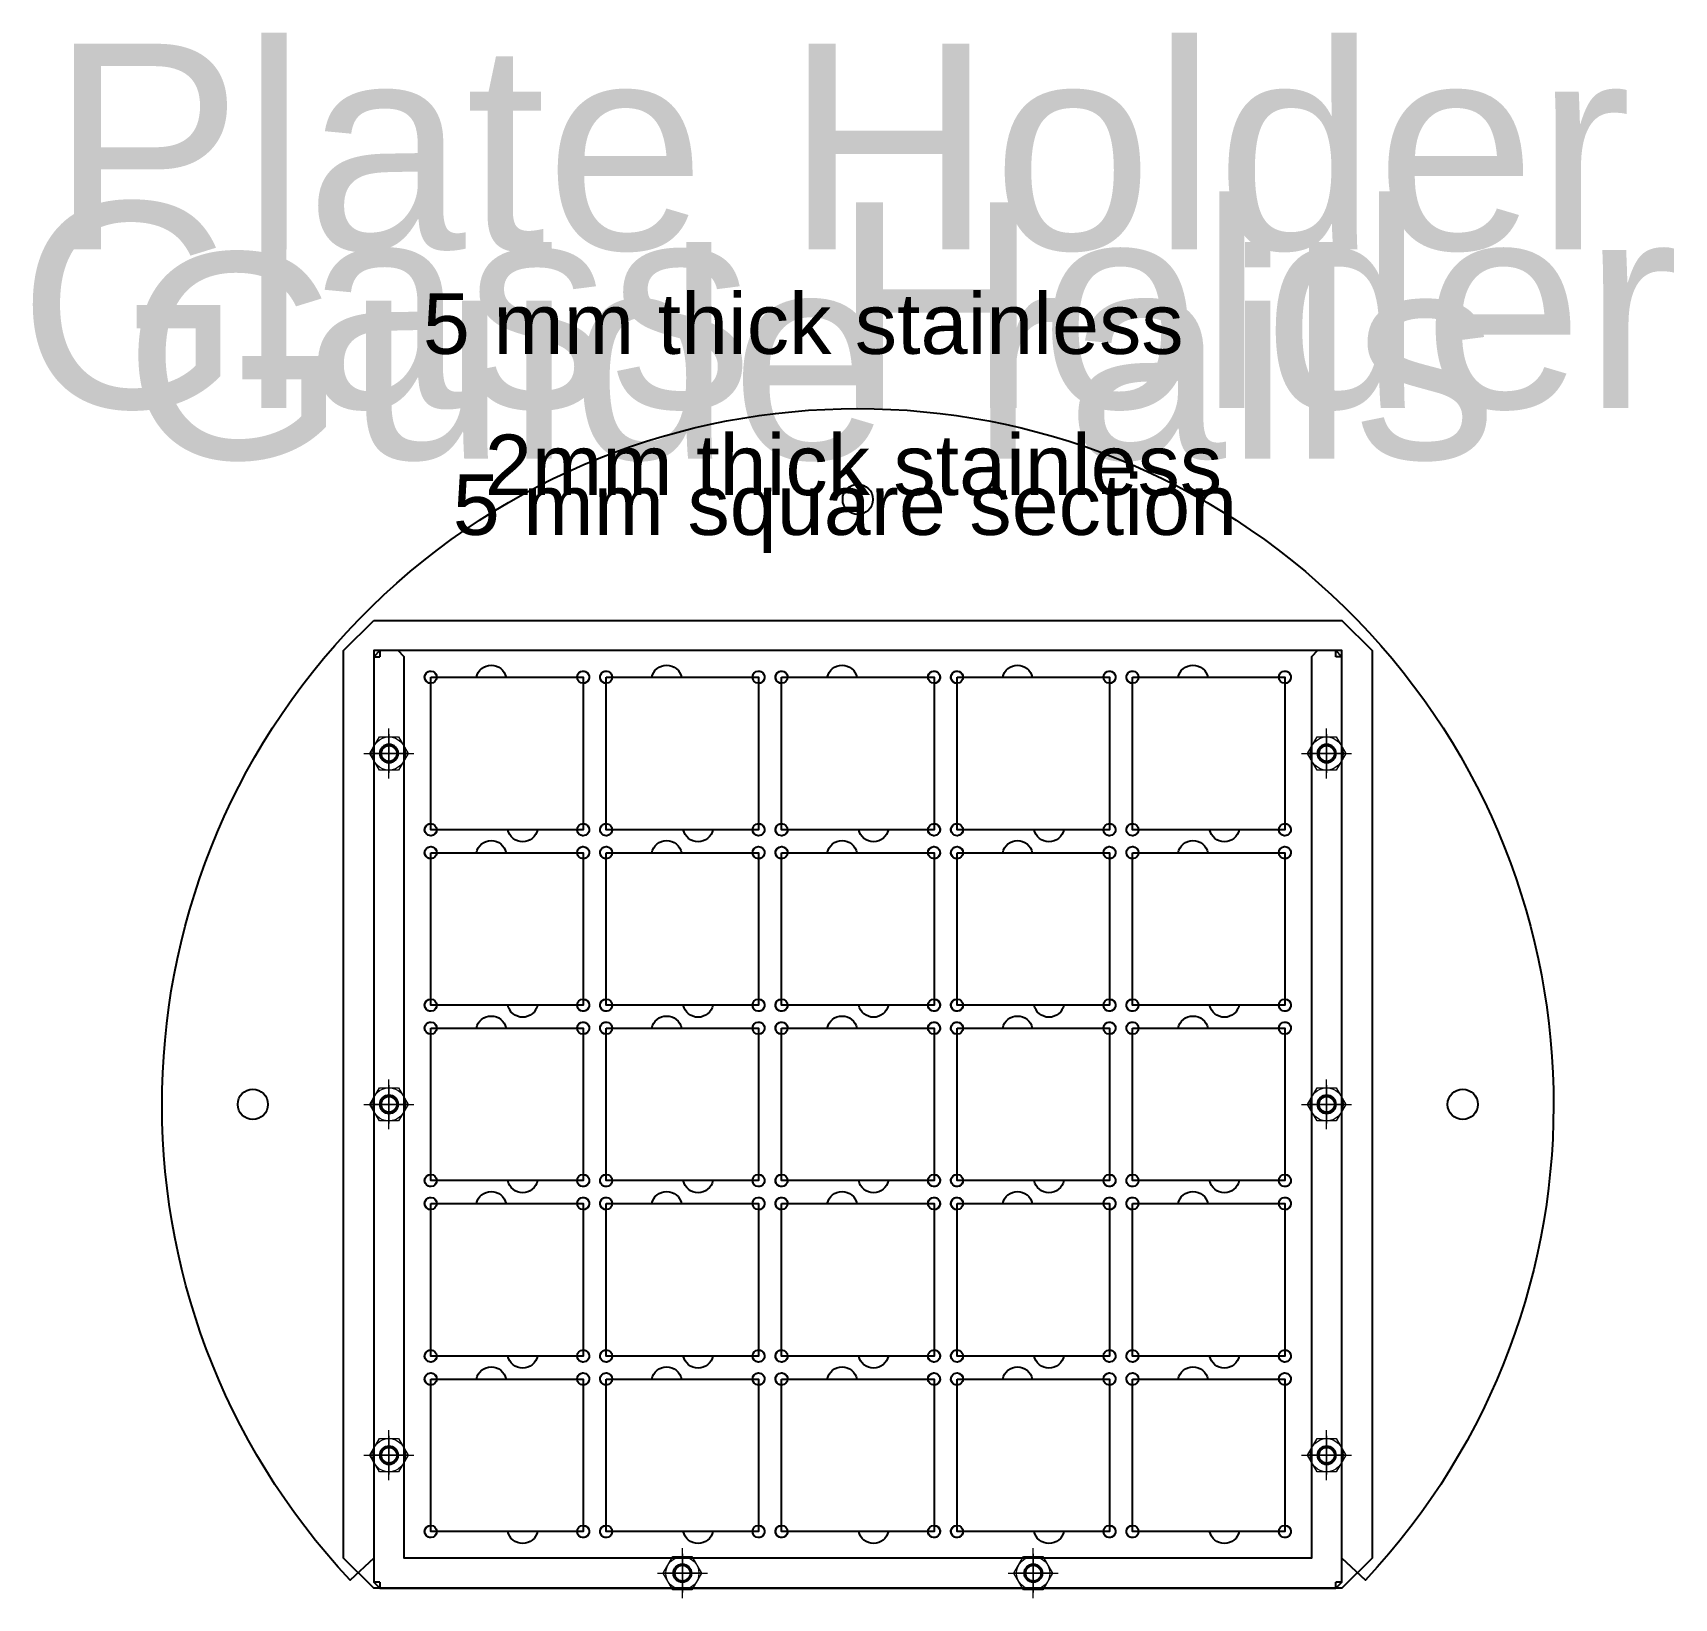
# Model space of a CAD drawing. Header units: millimetres. Extents: x -136 to 135, y -82 to 177.
import ezdxf

# ---------------------------------------------------------------- set-up
doc = ezdxf.new("R2010")
doc.units = ezdxf.units.MM
doc.linetypes.add('CENTER', pattern=[50.8, 31.75, -6.35, 6.35, -6.35])
doc.linetypes.add('HIDDEN', pattern=[9.525, 6.35, -3.175])
for name, color, linetype in [('Corner holes', 6, 'Continuous'), ('Glass holder', 1, 'Continuous'), ('Guide M3 Nuts', 7, 'Continuous'), ('Guide M3 Threaded Bars', 7, 'Continuous'), ('Guide rails', 3, 'Continuous'), ('Plate holder', 5, 'Continuous'), ('Square cut-outs', 7, 'Continuous')]:
    doc.layers.add(name, color=color, linetype=linetype)
doc.styles.add('Arial', font='arial.ttf')

msp = doc.modelspace()

# ---------------------------------------------------------------- texts
at = {"layer": 'Glass holder', "linetype": 'Continuous', "lineweight": -3, "style": 'Arial'}
for s, height, p in [('Glass Holder', 34, (-138.76, 115.1)), ('2mm thick stainless ', 10, (-61.64, 100.71))]:
    msp.add_text(s, height=height, dxfattribs=at).set_placement(p)
at = {"layer": 'Guide rails', "linetype": 'Continuous', "lineweight": -3, "style": 'Arial'}
for s, height, p in [('Guide rails', 34, (-121.31, 106.71, -50)), ('5 mm square section', 10, (-66.95, 94.13, -50))]:
    msp.add_text(s, height=height, dxfattribs=at).set_placement(p)
at = {"layer": 'Plate holder', "linetype": 'Continuous', "lineweight": -3, "style": 'Arial'}
for s, height, p in [('Plate Holder', 34, (-133.45, 141.31, -100)), ('5 mm thick stainless', 10, (-71.9, 124.05, -100))]:
    msp.add_text(s, height=height, dxfattribs=at).set_placement(p)

# ---------------------------------------------------------------- linework, layer by layer
at = {"layer": 'Corner holes'}
for centre in [(-70.6, 70.6), (-45.4, 70.6), (-41.6, 70.6), (-16.4, 70.6), (-12.6, 70.6), (12.6, 70.6), (16.4, 70.6), (41.6, 70.6), (45.4, 70.6), (70.6, 70.6), (-70.6, 45.4), (-45.4, 45.4), (-41.6, 45.4), (-16.4, 45.4), (-12.6, 45.4), (12.6, 45.4), (16.4, 45.4), (41.6, 45.4), (45.4, 45.4), (70.6, 45.4), (-70.6, 41.6), (-45.4, 41.6), (-41.6, 41.6), (-16.4, 41.6), (-12.6, 41.6), (12.6, 41.6), (16.4, 41.6), (41.6, 41.6), (45.4, 41.6), (70.6, 41.6), (-70.6, 16.4), (-45.4, 16.4), (-41.6, 16.4), (-16.4, 16.4), (-12.6, 16.4), (12.6, 16.4), (16.4, 16.4), (41.6, 16.4), (45.4, 16.4), (70.6, 16.4), (-70.6, 12.6), (-70.6, 12.6), (-45.4, 12.6), (-45.4, 12.6), (-41.6, 12.6), (-41.6, 12.6), (-16.4, 12.6), (-16.4, 12.6), (-12.6, 12.6), (-12.6, 12.6), (12.6, 12.6), (12.6, 12.6), (16.4, 12.6), (16.4, 12.6), (41.6, 12.6), (41.6, 12.6), (45.4, 12.6), (45.4, 12.6), (70.6, 12.6), (70.6, 12.6), (-70.6, -12.6), (-70.6, -12.6), (-45.4, -12.6), (-45.4, -12.6), (-41.6, -12.6), (-41.6, -12.6), (-16.4, -12.6), (-16.4, -12.6), (-12.6, -12.6), (-12.6, -12.6), (12.6, -12.6), (12.6, -12.6), (16.4, -12.6), (16.4, -12.6), (41.6, -12.6), (41.6, -12.6), (45.4, -12.6), (45.4, -12.6), (70.6, -12.6), (70.6, -12.6), (-70.6, -16.4), (-70.6, -16.4), (-45.4, -16.4), (-45.4, -16.4), (-41.6, -16.4), (-41.6, -16.4), (-16.4, -16.4), (-16.4, -16.4), (-12.6, -16.4), (-12.6, -16.4), (12.6, -16.4), (12.6, -16.4), (16.4, -16.4), (16.4, -16.4), (41.6, -16.4), (41.6, -16.4), (45.4, -16.4), (45.4, -16.4), (70.6, -16.4), (70.6, -16.4), (-70.6, -41.6), (-70.6, -41.6), (-45.4, -41.6), (-45.4, -41.6), (-41.6, -41.6), (-41.6, -41.6), (-16.4, -41.6), (-16.4, -41.6), (-12.6, -41.6), (-12.6, -41.6), (12.6, -41.6), (12.6, -41.6), (16.4, -41.6), (16.4, -41.6), (41.6, -41.6), (41.6, -41.6), (45.4, -41.6), (45.4, -41.6), (70.6, -41.6), (70.6, -41.6), (-70.6, -45.4), (-70.6, -45.4), (-45.4, -45.4), (-45.4, -45.4), (-41.6, -45.4), (-41.6, -45.4), (-16.4, -45.4), (-16.4, -45.4), (-12.6, -45.4), (-12.6, -45.4), (12.6, -45.4), (12.6, -45.4), (16.4, -45.4), (16.4, -45.4), (41.6, -45.4), (41.6, -45.4), (45.4, -45.4), (45.4, -45.4), (70.6, -45.4), (70.6, -45.4), (-70.6, -70.6), (-70.6, -70.6), (-45.4, -70.6), (-45.4, -70.6), (-41.6, -70.6), (-41.6, -70.6), (-16.4, -70.6), (-16.4, -70.6), (-12.6, -70.6), (-12.6, -70.6), (12.6, -70.6), (12.6, -70.6), (16.4, -70.6), (16.4, -70.6), (41.6, -70.6), (41.6, -70.6), (45.4, -70.6), (45.4, -70.6), (70.6, -70.6), (70.6, -70.6)]:
    msp.add_circle(centre, 1, dxfattribs=at)
at = {"layer": 'Glass holder'}
for p, q in [((-80, 80, 2), (-80, 80)), ((80, 80, 2), (80, 80)), ((-85, 75, 2), (-85, 75)), ((85, 75, 2), (85, 75)), ((-69.6, 70.6, 2), (-69.6, 70.6)), ((-63.05, 70.6, 2), (-63.05, 70.6)), ((-58.15, 70.6), (-58.15, 70.6, 2)), ((-46.4, 70.6, 2), (-46.4, 70.6)), ((-40.6, 70.6, 2), (-40.6, 70.6)), ((-34.05, 70.6, 2), (-34.05, 70.6)), ((-29.15, 70.6), (-29.15, 70.6, 2)), ((-17.4, 70.6, 2), (-17.4, 70.6)), ((-11.6, 70.6, 2), (-11.6, 70.6)), ((-5.05, 70.6, 2), (-5.05, 70.6)), ((-0.15, 70.6), (-0.15, 70.6, 2)), ((11.6, 70.6, 2), (11.6, 70.6)), ((17.4, 70.6, 2), (17.4, 70.6)), ((23.95, 70.6, 2), (23.95, 70.6)), ((28.85, 70.6), (28.85, 70.6, 2)), ((40.6, 70.6, 2), (40.6, 70.6)), ((46.4, 70.6, 2), (46.4, 70.6)), ((52.95, 70.6, 2), (52.95, 70.6)), ((57.85, 70.6), (57.85, 70.6, 2)), ((69.6, 70.6, 2), (69.6, 70.6)), ((-70.6, 69.6, 2), (-70.6, 69.6)), ((-45.4, 69.6, 2), (-45.4, 69.6)), ((-41.6, 69.6, 2), (-41.6, 69.6)), ((-16.4, 69.6, 2), (-16.4, 69.6)), ((-12.6, 69.6, 2), (-12.6, 69.6)), ((12.6, 69.6, 2), (12.6, 69.6)), ((16.4, 69.6, 2), (16.4, 69.6)), ((41.6, 69.6, 2), (41.6, 69.6)), ((45.4, 69.6, 2), (45.4, 69.6)), ((70.6, 69.6, 2), (70.6, 69.6)), ((-70.6, 46.4, 2), (-70.6, 46.4)), ((-45.4, 46.4, 2), (-45.4, 46.4)), ((-41.6, 46.4, 2), (-41.6, 46.4)), ((-16.4, 46.4, 2), (-16.4, 46.4)), ((-12.6, 46.4, 2), (-12.6, 46.4)), ((12.6, 46.4, 2), (12.6, 46.4)), ((16.4, 46.4, 2), (16.4, 46.4)), ((41.6, 46.4, 2), (41.6, 46.4)), ((45.4, 46.4, 2), (45.4, 46.4)), ((70.6, 46.4, 2), (70.6, 46.4)), ((-69.6, 45.4, 2), (-69.6, 45.4)), ((-57.85, 45.4, 2), (-57.85, 45.4)), ((-52.95, 45.4, 2), (-52.95, 45.4)), ((-46.4, 45.4, 2), (-46.4, 45.4)), ((-40.6, 45.4, 2), (-40.6, 45.4)), ((-28.85, 45.4, 2), (-28.85, 45.4)), ((-23.95, 45.4, 2), (-23.95, 45.4)), ((-17.4, 45.4, 2), (-17.4, 45.4)), ((-11.6, 45.4, 2), (-11.6, 45.4)), ((0.15, 45.4, 2), (0.15, 45.4)), ((5.05, 45.4, 2), (5.05, 45.4)), ((11.6, 45.4, 2), (11.6, 45.4)), ((17.4, 45.4, 2), (17.4, 45.4)), ((29.15, 45.4, 2), (29.15, 45.4)), ((34.05, 45.4, 2), (34.05, 45.4)), ((40.6, 45.4, 2), (40.6, 45.4)), ((46.4, 45.4, 2), (46.4, 45.4)), ((58.15, 45.4, 2), (58.15, 45.4)), ((63.05, 45.4, 2), (63.05, 45.4)), ((69.6, 45.4, 2), (69.6, 45.4)), ((-69.6, 41.6, 2), (-69.6, 41.6)), ((-63.05, 41.6, 2), (-63.05, 41.6)), ((-58.15, 41.6), (-58.15, 41.6, 2)), ((-46.4, 41.6, 2), (-46.4, 41.6)), ((-40.6, 41.6, 2), (-40.6, 41.6)), ((-34.05, 41.6, 2), (-34.05, 41.6)), ((-29.15, 41.6), (-29.15, 41.6, 2)), ((-17.4, 41.6, 2), (-17.4, 41.6)), ((-11.6, 41.6, 2), (-11.6, 41.6)), ((-5.05, 41.6, 2), (-5.05, 41.6)), ((-0.15, 41.6), (-0.15, 41.6, 2)), ((11.6, 41.6, 2), (11.6, 41.6)), ((17.4, 41.6, 2), (17.4, 41.6)), ((23.95, 41.6, 2), (23.95, 41.6)), ((28.85, 41.6), (28.85, 41.6, 2)), ((40.6, 41.6, 2), (40.6, 41.6)), ((46.4, 41.6, 2), (46.4, 41.6)), ((52.95, 41.6, 2), (52.95, 41.6)), ((57.85, 41.6), (57.85, 41.6, 2)), ((69.6, 41.6, 2), (69.6, 41.6)), ((-70.6, 40.6, 2), (-70.6, 40.6)), ((-45.4, 40.6, 2), (-45.4, 40.6)), ((-41.6, 40.6, 2), (-41.6, 40.6)), ((-16.4, 40.6, 2), (-16.4, 40.6)), ((-12.6, 40.6, 2), (-12.6, 40.6)), ((12.6, 40.6, 2), (12.6, 40.6)), ((16.4, 40.6, 2), (16.4, 40.6)), ((41.6, 40.6, 2), (41.6, 40.6)), ((45.4, 40.6, 2), (45.4, 40.6)), ((70.6, 40.6, 2), (70.6, 40.6)), ((-70.6, 17.4, 2), (-70.6, 17.4)), ((-69.6, 16.4, 2), (-69.6, 16.4)), ((-57.85, 16.4, 2), (-57.85, 16.4)), ((-52.95, 16.4, 2), (-52.95, 16.4)), ((-46.4, 16.4, 2), (-46.4, 16.4)), ((-45.4, 17.4, 2), (-45.4, 17.4)), ((-41.6, 17.4, 2), (-41.6, 17.4)), ((-40.6, 16.4, 2), (-40.6, 16.4)), ((-28.85, 16.4, 2), (-28.85, 16.4)), ((-23.95, 16.4, 2), (-23.95, 16.4)), ((-17.4, 16.4, 2), (-17.4, 16.4)), ((-16.4, 17.4, 2), (-16.4, 17.4)), ((-12.6, 17.4, 2), (-12.6, 17.4)), ((-11.6, 16.4, 2), (-11.6, 16.4)), ((0.15, 16.4, 2), (0.15, 16.4)), ((5.05, 16.4, 2), (5.05, 16.4)), ((11.6, 16.4, 2), (11.6, 16.4)), ((12.6, 17.4, 2), (12.6, 17.4)), ((16.4, 17.4, 2), (16.4, 17.4)), ((17.4, 16.4, 2), (17.4, 16.4)), ((29.15, 16.4, 2), (29.15, 16.4)), ((34.05, 16.4, 2), (34.05, 16.4)), ((40.6, 16.4, 2), (40.6, 16.4)), ((41.6, 17.4, 2), (41.6, 17.4)), ((45.4, 17.4, 2), (45.4, 17.4)), ((46.4, 16.4, 2), (46.4, 16.4)), ((58.15, 16.4, 2), (58.15, 16.4)), ((63.05, 16.4, 2), (63.05, 16.4)), ((69.6, 16.4, 2), (69.6, 16.4)), ((70.6, 17.4, 2), (70.6, 17.4)), ((-70.6, 11.6, 2), (-70.6, 11.6)), ((-69.6, 12.6, 2), (-69.6, 12.6)), ((-63.05, 12.6, 2), (-63.05, 12.6)), ((-58.15, 12.6), (-58.15, 12.6, 2)), ((-46.4, 12.6, 2), (-46.4, 12.6)), ((-45.4, 11.6, 2), (-45.4, 11.6)), ((-41.6, 11.6, 2), (-41.6, 11.6)), ((-40.6, 12.6, 2), (-40.6, 12.6)), ((-34.05, 12.6, 2), (-34.05, 12.6)), ((-29.15, 12.6), (-29.15, 12.6, 2)), ((-17.4, 12.6, 2), (-17.4, 12.6)), ((-16.4, 11.6, 2), (-16.4, 11.6)), ((-12.6, 11.6, 2), (-12.6, 11.6)), ((-11.6, 12.6, 2), (-11.6, 12.6)), ((-5.05, 12.6, 2), (-5.05, 12.6)), ((-0.15, 12.6), (-0.15, 12.6, 2)), ((11.6, 12.6, 2), (11.6, 12.6)), ((12.6, 11.6, 2), (12.6, 11.6)), ((16.4, 11.6, 2), (16.4, 11.6)), ((17.4, 12.6, 2), (17.4, 12.6)), ((23.95, 12.6, 2), (23.95, 12.6)), ((28.85, 12.6), (28.85, 12.6, 2)), ((40.6, 12.6, 2), (40.6, 12.6)), ((41.6, 11.6, 2), (41.6, 11.6)), ((45.4, 11.6, 2), (45.4, 11.6)), ((46.4, 12.6, 2), (46.4, 12.6)), ((52.95, 12.6, 2), (52.95, 12.6)), ((57.85, 12.6), (57.85, 12.6, 2)), ((69.6, 12.6, 2), (69.6, 12.6)), ((70.6, 11.6, 2), (70.6, 11.6)), ((-70.6, -11.6, 2), (-70.6, -11.6)), ((-69.6, -12.6, 2), (-69.6, -12.6)), ((-57.85, -12.6, 2), (-57.85, -12.6)), ((-52.95, -12.6, 2), (-52.95, -12.6)), ((-46.4, -12.6, 2), (-46.4, -12.6)), ((-45.4, -11.6, 2), (-45.4, -11.6)), ((-41.6, -11.6, 2), (-41.6, -11.6)), ((-40.6, -12.6, 2), (-40.6, -12.6)), ((-28.85, -12.6, 2), (-28.85, -12.6)), ((-23.95, -12.6, 2), (-23.95, -12.6)), ((-17.4, -12.6, 2), (-17.4, -12.6)), ((-16.4, -11.6, 2), (-16.4, -11.6)), ((-12.6, -11.6, 2), (-12.6, -11.6)), ((-11.6, -12.6, 2), (-11.6, -12.6)), ((0.15, -12.6, 2), (0.15, -12.6)), ((5.05, -12.6, 2), (5.05, -12.6)), ((11.6, -12.6, 2), (11.6, -12.6)), ((12.6, -11.6, 2), (12.6, -11.6)), ((16.4, -11.6, 2), (16.4, -11.6)), ((17.4, -12.6, 2), (17.4, -12.6)), ((29.15, -12.6, 2), (29.15, -12.6)), ((34.05, -12.6, 2), (34.05, -12.6)), ((40.6, -12.6, 2), (40.6, -12.6)), ((41.6, -11.6, 2), (41.6, -11.6)), ((45.4, -11.6, 2), (45.4, -11.6)), ((46.4, -12.6, 2), (46.4, -12.6)), ((58.15, -12.6, 2), (58.15, -12.6)), ((63.05, -12.6, 2), (63.05, -12.6)), ((69.6, -12.6, 2), (69.6, -12.6)), ((70.6, -11.6, 2), (70.6, -11.6)), ((-70.6, -17.4, 2), (-70.6, -17.4)), ((-69.6, -16.4, 2), (-69.6, -16.4)), ((-63.05, -16.4, 2), (-63.05, -16.4)), ((-58.15, -16.4), (-58.15, -16.4, 2)), ((-46.4, -16.4, 2), (-46.4, -16.4)), ((-45.4, -17.4, 2), (-45.4, -17.4)), ((-41.6, -17.4, 2), (-41.6, -17.4)), ((-40.6, -16.4, 2), (-40.6, -16.4)), ((-34.05, -16.4, 2), (-34.05, -16.4)), ((-29.15, -16.4), (-29.15, -16.4, 2)), ((-17.4, -16.4, 2), (-17.4, -16.4)), ((-16.4, -17.4, 2), (-16.4, -17.4)), ((-12.6, -17.4, 2), (-12.6, -17.4)), ((-11.6, -16.4, 2), (-11.6, -16.4)), ((-5.05, -16.4, 2), (-5.05, -16.4)), ((-0.15, -16.4), (-0.15, -16.4, 2)), ((11.6, -16.4, 2), (11.6, -16.4)), ((12.6, -17.4, 2), (12.6, -17.4)), ((16.4, -17.4, 2), (16.4, -17.4)), ((17.4, -16.4, 2), (17.4, -16.4)), ((23.95, -16.4, 2), (23.95, -16.4)), ((28.85, -16.4), (28.85, -16.4, 2)), ((40.6, -16.4, 2), (40.6, -16.4)), ((41.6, -17.4, 2), (41.6, -17.4)), ((45.4, -17.4, 2), (45.4, -17.4)), ((46.4, -16.4, 2), (46.4, -16.4)), ((52.95, -16.4, 2), (52.95, -16.4)), ((57.85, -16.4), (57.85, -16.4, 2)), ((69.6, -16.4, 2), (69.6, -16.4)), ((70.6, -17.4, 2), (70.6, -17.4)), ((-70.6, -40.6, 2), (-70.6, -40.6)), ((-45.4, -40.6, 2), (-45.4, -40.6)), ((-41.6, -40.6, 2), (-41.6, -40.6)), ((-16.4, -40.6, 2), (-16.4, -40.6)), ((-12.6, -40.6, 2), (-12.6, -40.6)), ((12.6, -40.6, 2), (12.6, -40.6)), ((16.4, -40.6, 2), (16.4, -40.6)), ((41.6, -40.6, 2), (41.6, -40.6)), ((45.4, -40.6, 2), (45.4, -40.6)), ((70.6, -40.6, 2), (70.6, -40.6)), ((-69.6, -41.6, 2), (-69.6, -41.6)), ((-57.85, -41.6, 2), (-57.85, -41.6)), ((-52.95, -41.6, 2), (-52.95, -41.6)), ((-46.4, -41.6, 2), (-46.4, -41.6)), ((-40.6, -41.6, 2), (-40.6, -41.6)), ((-28.85, -41.6, 2), (-28.85, -41.6)), ((-23.95, -41.6, 2), (-23.95, -41.6)), ((-17.4, -41.6, 2), (-17.4, -41.6)), ((-11.6, -41.6, 2), (-11.6, -41.6)), ((0.15, -41.6, 2), (0.15, -41.6)), ((5.05, -41.6, 2), (5.05, -41.6)), ((11.6, -41.6, 2), (11.6, -41.6)), ((17.4, -41.6, 2), (17.4, -41.6)), ((29.15, -41.6, 2), (29.15, -41.6)), ((34.05, -41.6, 2), (34.05, -41.6)), ((40.6, -41.6, 2), (40.6, -41.6)), ((46.4, -41.6, 2), (46.4, -41.6)), ((58.15, -41.6, 2), (58.15, -41.6)), ((63.05, -41.6, 2), (63.05, -41.6)), ((69.6, -41.6, 2), (69.6, -41.6)), ((-69.6, -45.4, 2), (-69.6, -45.4)), ((-63.05, -45.4, 2), (-63.05, -45.4)), ((-58.15, -45.4), (-58.15, -45.4, 2)), ((-46.4, -45.4, 2), (-46.4, -45.4)), ((-40.6, -45.4, 2), (-40.6, -45.4)), ((-34.05, -45.4, 2), (-34.05, -45.4)), ((-29.15, -45.4), (-29.15, -45.4, 2)), ((-17.4, -45.4, 2), (-17.4, -45.4)), ((-11.6, -45.4, 2), (-11.6, -45.4)), ((-5.05, -45.4, 2), (-5.05, -45.4)), ((-0.15, -45.4), (-0.15, -45.4, 2)), ((11.6, -45.4, 2), (11.6, -45.4)), ((17.4, -45.4, 2), (17.4, -45.4)), ((23.95, -45.4, 2), (23.95, -45.4)), ((28.85, -45.4), (28.85, -45.4, 2)), ((40.6, -45.4, 2), (40.6, -45.4)), ((46.4, -45.4, 2), (46.4, -45.4)), ((52.95, -45.4, 2), (52.95, -45.4)), ((57.85, -45.4), (57.85, -45.4, 2)), ((69.6, -45.4, 2), (69.6, -45.4)), ((-70.6, -46.4, 2), (-70.6, -46.4)), ((-45.4, -46.4, 2), (-45.4, -46.4)), ((-41.6, -46.4, 2), (-41.6, -46.4)), ((-16.4, -46.4, 2), (-16.4, -46.4)), ((-12.6, -46.4, 2), (-12.6, -46.4)), ((12.6, -46.4, 2), (12.6, -46.4)), ((16.4, -46.4, 2), (16.4, -46.4)), ((41.6, -46.4, 2), (41.6, -46.4)), ((45.4, -46.4, 2), (45.4, -46.4)), ((70.6, -46.4, 2), (70.6, -46.4)), ((-70.6, -69.6, 2), (-70.6, -69.6)), ((-45.4, -69.6, 2), (-45.4, -69.6)), ((-41.6, -69.6, 2), (-41.6, -69.6)), ((-16.4, -69.6, 2), (-16.4, -69.6)), ((-12.6, -69.6, 2), (-12.6, -69.6)), ((12.6, -69.6, 2), (12.6, -69.6)), ((16.4, -69.6, 2), (16.4, -69.6)), ((41.6, -69.6, 2), (41.6, -69.6)), ((45.4, -69.6, 2), (45.4, -69.6)), ((70.6, -69.6, 2), (70.6, -69.6)), ((-69.6, -70.6, 2), (-69.6, -70.6)), ((-57.85, -70.6, 2), (-57.85, -70.6)), ((-52.95, -70.6, 2), (-52.95, -70.6)), ((-46.4, -70.6, 2), (-46.4, -70.6)), ((-40.6, -70.6, 2), (-40.6, -70.6)), ((-28.85, -70.6, 2), (-28.85, -70.6)), ((-23.95, -70.6, 2), (-23.95, -70.6)), ((-17.4, -70.6, 2), (-17.4, -70.6)), ((-11.6, -70.6, 2), (-11.6, -70.6)), ((0.15, -70.6, 2), (0.15, -70.6)), ((5.05, -70.6, 2), (5.05, -70.6)), ((11.6, -70.6, 2), (11.6, -70.6)), ((17.4, -70.6, 2), (17.4, -70.6)), ((29.15, -70.6, 2), (29.15, -70.6)), ((34.05, -70.6, 2), (34.05, -70.6)), ((40.6, -70.6, 2), (40.6, -70.6)), ((46.4, -70.6, 2), (46.4, -70.6)), ((58.15, -70.6, 2), (58.15, -70.6)), ((63.05, -70.6, 2), (63.05, -70.6)), ((69.6, -70.6, 2), (69.6, -70.6)), ((-85, -75, 2), (-85, -75)), ((85, -75, 2), (85, -75)), ((-80, -80, 2), (-80, -80)), ((80, -80, 2), (80, -80))]:
    msp.add_line(p, q, dxfattribs=at)
at = {"layer": 'Glass holder', "flags": 128}
for points in [[(-69.6, 70.6), (-63.05, 70.6, -0.816497), (-58.15, 70.6), (-46.4, 70.6, -2.414214), (-45.4, 69.6), (-45.4, 46.4, -2.414214), (-46.4, 45.4), (-52.95, 45.4, -0.816497), (-57.85, 45.4), (-69.6, 45.4, -2.414214), (-70.6, 46.4), (-70.6, 69.6, -2.414214), (-69.6, 70.6, 2.457587)], [(-69.6, 70.6), (-63.05, 70.6, -0.816497), (-58.15, 70.6), (-46.4, 70.6, -2.414214), (-45.4, 69.6), (-45.4, 46.4, -2.414214), (-46.4, 45.4), (-52.95, 45.4, -0.816497), (-57.85, 45.4), (-69.6, 45.4, -2.414214), (-70.6, 46.4), (-70.6, 69.6, -2.414214), (-69.6, 70.6, 2.457587)], [(-69.6, 70.6), (-63.05, 70.6, -0.816497), (-58.15, 70.6), (-46.4, 70.6, -2.414214), (-45.4, 69.6), (-45.4, 46.4, -2.414214), (-46.4, 45.4), (-52.95, 45.4, -0.816497), (-57.85, 45.4), (-69.6, 45.4, -2.414214), (-70.6, 46.4), (-70.6, 69.6, -2.414214), (-69.6, 70.6, 2.457587)], [(-69.6, 70.6), (-63.05, 70.6, -0.816497), (-58.15, 70.6), (-46.4, 70.6, -2.414214), (-45.4, 69.6), (-45.4, 46.4, -2.414214), (-46.4, 45.4), (-52.95, 45.4, -0.816497), (-57.85, 45.4), (-69.6, 45.4, -2.414214), (-70.6, 46.4), (-70.6, 69.6, -2.414214), (-69.6, 70.6, 2.457587)], [(-40.6, 70.6), (-34.05, 70.6, -0.816497), (-29.15, 70.6), (-17.4, 70.6, -2.414214), (-16.4, 69.6), (-16.4, 46.4, -2.414214), (-17.4, 45.4), (-23.95, 45.4, -0.816497), (-28.85, 45.4), (-40.6, 45.4, -2.414214), (-41.6, 46.4), (-41.6, 69.6, -2.414214), (-40.6, 70.6, 2.457587)], [(-40.6, 70.6), (-34.05, 70.6, -0.816497), (-29.15, 70.6), (-17.4, 70.6, -2.414214), (-16.4, 69.6), (-16.4, 46.4, -2.414214), (-17.4, 45.4), (-23.95, 45.4, -0.816497), (-28.85, 45.4), (-40.6, 45.4, -2.414214), (-41.6, 46.4), (-41.6, 69.6, -2.414214), (-40.6, 70.6, 2.457587)], [(-40.6, 70.6), (-34.05, 70.6, -0.816497), (-29.15, 70.6), (-17.4, 70.6, -2.414214), (-16.4, 69.6), (-16.4, 46.4, -2.414214), (-17.4, 45.4), (-23.95, 45.4, -0.816497), (-28.85, 45.4), (-40.6, 45.4, -2.414214), (-41.6, 46.4), (-41.6, 69.6, -2.414214), (-40.6, 70.6, 2.457587)], [(-40.6, 70.6), (-34.05, 70.6, -0.816497), (-29.15, 70.6), (-17.4, 70.6, -2.414214), (-16.4, 69.6), (-16.4, 46.4, -2.414214), (-17.4, 45.4), (-23.95, 45.4, -0.816497), (-28.85, 45.4), (-40.6, 45.4, -2.414214), (-41.6, 46.4), (-41.6, 69.6, -2.414214), (-40.6, 70.6, 2.457587)], [(-11.6, 70.6), (-5.05, 70.6, -0.816497), (-0.15, 70.6), (11.6, 70.6, -2.414214), (12.6, 69.6), (12.6, 46.4, -2.414214), (11.6, 45.4), (5.05, 45.4, -0.816497), (0.15, 45.4), (-11.6, 45.4, -2.414214), (-12.6, 46.4), (-12.6, 69.6, -2.414214), (-11.6, 70.6, 2.457587)], [(-11.6, 70.6), (-5.05, 70.6, -0.816497), (-0.15, 70.6), (11.6, 70.6, -2.414214), (12.6, 69.6), (12.6, 46.4, -2.414214), (11.6, 45.4), (5.05, 45.4, -0.816497), (0.15, 45.4), (-11.6, 45.4, -2.414214), (-12.6, 46.4), (-12.6, 69.6, -2.414214), (-11.6, 70.6, 2.457587)], [(-11.6, 70.6), (-5.05, 70.6, -0.816497), (-0.15, 70.6), (11.6, 70.6, -2.414214), (12.6, 69.6), (12.6, 46.4, -2.414214), (11.6, 45.4), (5.05, 45.4, -0.816497), (0.15, 45.4), (-11.6, 45.4, -2.414214), (-12.6, 46.4), (-12.6, 69.6, -2.414214), (-11.6, 70.6, 2.457587)], [(-11.6, 70.6), (-5.05, 70.6, -0.816497), (-0.15, 70.6), (11.6, 70.6, -2.414214), (12.6, 69.6), (12.6, 46.4, -2.414214), (11.6, 45.4), (5.05, 45.4, -0.816497), (0.15, 45.4), (-11.6, 45.4, -2.414214), (-12.6, 46.4), (-12.6, 69.6, -2.414214), (-11.6, 70.6, 2.457587)], [(17.4, 70.6), (23.95, 70.6, -0.816497), (28.85, 70.6), (40.6, 70.6, -2.414214), (41.6, 69.6), (41.6, 46.4, -2.414214), (40.6, 45.4), (34.05, 45.4, -0.816497), (29.15, 45.4), (17.4, 45.4, -2.414214), (16.4, 46.4), (16.4, 69.6, -2.414214), (17.4, 70.6, 2.457587)], [(17.4, 70.6), (23.95, 70.6, -0.816497), (28.85, 70.6), (40.6, 70.6, -2.414214), (41.6, 69.6), (41.6, 46.4, -2.414214), (40.6, 45.4), (34.05, 45.4, -0.816497), (29.15, 45.4), (17.4, 45.4, -2.414214), (16.4, 46.4), (16.4, 69.6, -2.414214), (17.4, 70.6, 2.457587)], [(17.4, 70.6), (23.95, 70.6, -0.816497), (28.85, 70.6), (40.6, 70.6, -2.414214), (41.6, 69.6), (41.6, 46.4, -2.414214), (40.6, 45.4), (34.05, 45.4, -0.816497), (29.15, 45.4), (17.4, 45.4, -2.414214), (16.4, 46.4), (16.4, 69.6, -2.414214), (17.4, 70.6, 2.457587)], [(17.4, 70.6), (23.95, 70.6, -0.816497), (28.85, 70.6), (40.6, 70.6, -2.414214), (41.6, 69.6), (41.6, 46.4, -2.414214), (40.6, 45.4), (34.05, 45.4, -0.816497), (29.15, 45.4), (17.4, 45.4, -2.414214), (16.4, 46.4), (16.4, 69.6, -2.414214), (17.4, 70.6, 2.457587)], [(46.4, 70.6), (52.95, 70.6, -0.816497), (57.85, 70.6), (69.6, 70.6, -2.414214), (70.6, 69.6), (70.6, 46.4, -2.414214), (69.6, 45.4), (63.05, 45.4, -0.816497), (58.15, 45.4), (46.4, 45.4, -2.414214), (45.4, 46.4), (45.4, 69.6, -2.414214), (46.4, 70.6, 2.457587)], [(46.4, 70.6), (52.95, 70.6, -0.816497), (57.85, 70.6), (69.6, 70.6, -2.414214), (70.6, 69.6), (70.6, 46.4, -2.414214), (69.6, 45.4), (63.05, 45.4, -0.816497), (58.15, 45.4), (46.4, 45.4, -2.414214), (45.4, 46.4), (45.4, 69.6, -2.414214), (46.4, 70.6, 2.457587)], [(46.4, 70.6), (52.95, 70.6, -0.816497), (57.85, 70.6), (69.6, 70.6, -2.414214), (70.6, 69.6), (70.6, 46.4, -2.414214), (69.6, 45.4), (63.05, 45.4, -0.816497), (58.15, 45.4), (46.4, 45.4, -2.414214), (45.4, 46.4), (45.4, 69.6, -2.414214), (46.4, 70.6, 2.457587)], [(46.4, 70.6), (52.95, 70.6, -0.816497), (57.85, 70.6), (69.6, 70.6, -2.414214), (70.6, 69.6), (70.6, 46.4, -2.414214), (69.6, 45.4), (63.05, 45.4, -0.816497), (58.15, 45.4), (46.4, 45.4, -2.414214), (45.4, 46.4), (45.4, 69.6, -2.414214), (46.4, 70.6, 2.457587)], [(-69.6, 41.6), (-63.05, 41.6, -0.816497), (-58.15, 41.6), (-46.4, 41.6, -2.414214), (-45.4, 40.6), (-45.4, 17.4, -2.414214), (-46.4, 16.4), (-52.95, 16.4, -0.816497), (-57.85, 16.4), (-69.6, 16.4, -2.414214), (-70.6, 17.4), (-70.6, 40.6, -2.414214), (-69.6, 41.6, 2.457587)], [(-69.6, 41.6), (-63.05, 41.6, -0.816497), (-58.15, 41.6), (-46.4, 41.6, -2.414214), (-45.4, 40.6), (-45.4, 17.4, -2.414214), (-46.4, 16.4), (-52.95, 16.4, -0.816497), (-57.85, 16.4), (-69.6, 16.4, -2.414214), (-70.6, 17.4), (-70.6, 40.6, -2.414214), (-69.6, 41.6, 2.457587)], [(-69.6, 41.6), (-63.05, 41.6, -0.816497), (-58.15, 41.6), (-46.4, 41.6, -2.414214), (-45.4, 40.6), (-45.4, 17.4, -2.414214), (-46.4, 16.4), (-52.95, 16.4, -0.816497), (-57.85, 16.4), (-69.6, 16.4, -2.414214), (-70.6, 17.4), (-70.6, 40.6, -2.414214), (-69.6, 41.6, 2.457587)], [(-69.6, 41.6), (-63.05, 41.6, -0.816497), (-58.15, 41.6), (-46.4, 41.6, -2.414214), (-45.4, 40.6), (-45.4, 17.4, -2.414214), (-46.4, 16.4), (-52.95, 16.4, -0.816497), (-57.85, 16.4), (-69.6, 16.4, -2.414214), (-70.6, 17.4), (-70.6, 40.6, -2.414214), (-69.6, 41.6, 2.457587)], [(-40.6, 41.6), (-34.05, 41.6, -0.816497), (-29.15, 41.6), (-17.4, 41.6, -2.414214), (-16.4, 40.6), (-16.4, 17.4, -2.414214), (-17.4, 16.4), (-23.95, 16.4, -0.816497), (-28.85, 16.4), (-40.6, 16.4, -2.414214), (-41.6, 17.4), (-41.6, 40.6, -2.414214), (-40.6, 41.6, 2.457587)], [(-40.6, 41.6), (-34.05, 41.6, -0.816497), (-29.15, 41.6), (-17.4, 41.6, -2.414214), (-16.4, 40.6), (-16.4, 17.4, -2.414214), (-17.4, 16.4), (-23.95, 16.4, -0.816497), (-28.85, 16.4), (-40.6, 16.4, -2.414214), (-41.6, 17.4), (-41.6, 40.6, -2.414214), (-40.6, 41.6, 2.457587)], [(-40.6, 41.6), (-34.05, 41.6, -0.816497), (-29.15, 41.6), (-17.4, 41.6, -2.414214), (-16.4, 40.6), (-16.4, 17.4, -2.414214), (-17.4, 16.4), (-23.95, 16.4, -0.816497), (-28.85, 16.4), (-40.6, 16.4, -2.414214), (-41.6, 17.4), (-41.6, 40.6, -2.414214), (-40.6, 41.6, 2.457587)], [(-40.6, 41.6), (-34.05, 41.6, -0.816497), (-29.15, 41.6), (-17.4, 41.6, -2.414214), (-16.4, 40.6), (-16.4, 17.4, -2.414214), (-17.4, 16.4), (-23.95, 16.4, -0.816497), (-28.85, 16.4), (-40.6, 16.4, -2.414214), (-41.6, 17.4), (-41.6, 40.6, -2.414214), (-40.6, 41.6, 2.457587)], [(-11.6, 41.6), (-5.05, 41.6, -0.816497), (-0.15, 41.6), (11.6, 41.6, -2.414214), (12.6, 40.6), (12.6, 17.4, -2.414214), (11.6, 16.4), (5.05, 16.4, -0.816497), (0.15, 16.4), (-11.6, 16.4, -2.414214), (-12.6, 17.4), (-12.6, 40.6, -2.414214), (-11.6, 41.6, 2.457587)], [(-11.6, 41.6), (-5.05, 41.6, -0.816497), (-0.15, 41.6), (11.6, 41.6, -2.414214), (12.6, 40.6), (12.6, 17.4, -2.414214), (11.6, 16.4), (5.05, 16.4, -0.816497), (0.15, 16.4), (-11.6, 16.4, -2.414214), (-12.6, 17.4), (-12.6, 40.6, -2.414214), (-11.6, 41.6, 2.457587)], [(-11.6, 41.6), (-5.05, 41.6, -0.816497), (-0.15, 41.6), (11.6, 41.6, -2.414214), (12.6, 40.6), (12.6, 17.4, -2.414214), (11.6, 16.4), (5.05, 16.4, -0.816497), (0.15, 16.4), (-11.6, 16.4, -2.414214), (-12.6, 17.4), (-12.6, 40.6, -2.414214), (-11.6, 41.6, 2.457587)], [(-11.6, 41.6), (-5.05, 41.6, -0.816497), (-0.15, 41.6), (11.6, 41.6, -2.414214), (12.6, 40.6), (12.6, 17.4, -2.414214), (11.6, 16.4), (5.05, 16.4, -0.816497), (0.15, 16.4), (-11.6, 16.4, -2.414214), (-12.6, 17.4), (-12.6, 40.6, -2.414214), (-11.6, 41.6, 2.457587)], [(17.4, 41.6), (23.95, 41.6, -0.816497), (28.85, 41.6), (40.6, 41.6, -2.414214), (41.6, 40.6), (41.6, 17.4, -2.414214), (40.6, 16.4), (34.05, 16.4, -0.816497), (29.15, 16.4), (17.4, 16.4, -2.414214), (16.4, 17.4), (16.4, 40.6, -2.414214), (17.4, 41.6, 2.457587)], [(17.4, 41.6), (23.95, 41.6, -0.816497), (28.85, 41.6), (40.6, 41.6, -2.414214), (41.6, 40.6), (41.6, 17.4, -2.414214), (40.6, 16.4), (34.05, 16.4, -0.816497), (29.15, 16.4), (17.4, 16.4, -2.414214), (16.4, 17.4), (16.4, 40.6, -2.414214), (17.4, 41.6, 2.457587)], [(17.4, 41.6), (23.95, 41.6, -0.816497), (28.85, 41.6), (40.6, 41.6, -2.414214), (41.6, 40.6), (41.6, 17.4, -2.414214), (40.6, 16.4), (34.05, 16.4, -0.816497), (29.15, 16.4), (17.4, 16.4, -2.414214), (16.4, 17.4), (16.4, 40.6, -2.414214), (17.4, 41.6, 2.457587)], [(17.4, 41.6), (23.95, 41.6, -0.816497), (28.85, 41.6), (40.6, 41.6, -2.414214), (41.6, 40.6), (41.6, 17.4, -2.414214), (40.6, 16.4), (34.05, 16.4, -0.816497), (29.15, 16.4), (17.4, 16.4, -2.414214), (16.4, 17.4), (16.4, 40.6, -2.414214), (17.4, 41.6, 2.457587)], [(46.4, 41.6), (52.95, 41.6, -0.816497), (57.85, 41.6), (69.6, 41.6, -2.414214), (70.6, 40.6), (70.6, 17.4, -2.414214), (69.6, 16.4), (63.05, 16.4, -0.816497), (58.15, 16.4), (46.4, 16.4, -2.414214), (45.4, 17.4), (45.4, 40.6, -2.414214), (46.4, 41.6, 2.457587)], [(46.4, 41.6), (52.95, 41.6, -0.816497), (57.85, 41.6), (69.6, 41.6, -2.414214), (70.6, 40.6), (70.6, 17.4, -2.414214), (69.6, 16.4), (63.05, 16.4, -0.816497), (58.15, 16.4), (46.4, 16.4, -2.414214), (45.4, 17.4), (45.4, 40.6, -2.414214), (46.4, 41.6, 2.457587)], [(46.4, 41.6), (52.95, 41.6, -0.816497), (57.85, 41.6), (69.6, 41.6, -2.414214), (70.6, 40.6), (70.6, 17.4, -2.414214), (69.6, 16.4), (63.05, 16.4, -0.816497), (58.15, 16.4), (46.4, 16.4, -2.414214), (45.4, 17.4), (45.4, 40.6, -2.414214), (46.4, 41.6, 2.457587)], [(46.4, 41.6), (52.95, 41.6, -0.816497), (57.85, 41.6), (69.6, 41.6, -2.414214), (70.6, 40.6), (70.6, 17.4, -2.414214), (69.6, 16.4), (63.05, 16.4, -0.816497), (58.15, 16.4), (46.4, 16.4, -2.414214), (45.4, 17.4), (45.4, 40.6, -2.414214), (46.4, 41.6, 2.457587)], [(-69.6, 12.6), (-63.05, 12.6, -0.816497), (-58.15, 12.6), (-46.4, 12.6, -2.414214), (-45.4, 11.6), (-45.4, -11.6, -2.414214), (-46.4, -12.6), (-52.95, -12.6, -0.816497), (-57.85, -12.6), (-69.6, -12.6, -2.414214), (-70.6, -11.6), (-70.6, 11.6, -2.414214), (-69.6, 12.6, 2.457587)], [(-69.6, 12.6), (-63.05, 12.6, -0.816497), (-58.15, 12.6), (-46.4, 12.6, -2.414214), (-45.4, 11.6), (-45.4, -11.6, -2.414214), (-46.4, -12.6), (-52.95, -12.6, -0.816497), (-57.85, -12.6), (-69.6, -12.6, -2.414214), (-70.6, -11.6), (-70.6, 11.6, -2.414214), (-69.6, 12.6, 2.457587)], [(-69.6, 12.6), (-63.05, 12.6, -0.816497), (-58.15, 12.6), (-46.4, 12.6, -2.414214), (-45.4, 11.6), (-45.4, -11.6, -2.414214), (-46.4, -12.6), (-52.95, -12.6, -0.816497), (-57.85, -12.6), (-69.6, -12.6, -2.414214), (-70.6, -11.6), (-70.6, 11.6, -2.414214), (-69.6, 12.6, 2.457587)], [(-69.6, 12.6), (-63.05, 12.6, -0.816497), (-58.15, 12.6), (-46.4, 12.6, -2.414214), (-45.4, 11.6), (-45.4, -11.6, -2.414214), (-46.4, -12.6), (-52.95, -12.6, -0.816497), (-57.85, -12.6), (-69.6, -12.6, -2.414214), (-70.6, -11.6), (-70.6, 11.6, -2.414214), (-69.6, 12.6, 2.457587)], [(-40.6, 12.6), (-34.05, 12.6, -0.816497), (-29.15, 12.6), (-17.4, 12.6, -2.414214), (-16.4, 11.6), (-16.4, -11.6, -2.414214), (-17.4, -12.6), (-23.95, -12.6, -0.816497), (-28.85, -12.6), (-40.6, -12.6, -2.414214), (-41.6, -11.6), (-41.6, 11.6, -2.414214), (-40.6, 12.6, 2.457587)], [(-40.6, 12.6), (-34.05, 12.6, -0.816497), (-29.15, 12.6), (-17.4, 12.6, -2.414214), (-16.4, 11.6), (-16.4, -11.6, -2.414214), (-17.4, -12.6), (-23.95, -12.6, -0.816497), (-28.85, -12.6), (-40.6, -12.6, -2.414214), (-41.6, -11.6), (-41.6, 11.6, -2.414214), (-40.6, 12.6, 2.457587)], [(-40.6, 12.6), (-34.05, 12.6, -0.816497), (-29.15, 12.6), (-17.4, 12.6, -2.414214), (-16.4, 11.6), (-16.4, -11.6, -2.414214), (-17.4, -12.6), (-23.95, -12.6, -0.816497), (-28.85, -12.6), (-40.6, -12.6, -2.414214), (-41.6, -11.6), (-41.6, 11.6, -2.414214), (-40.6, 12.6, 2.457587)], [(-40.6, 12.6), (-34.05, 12.6, -0.816497), (-29.15, 12.6), (-17.4, 12.6, -2.414214), (-16.4, 11.6), (-16.4, -11.6, -2.414214), (-17.4, -12.6), (-23.95, -12.6, -0.816497), (-28.85, -12.6), (-40.6, -12.6, -2.414214), (-41.6, -11.6), (-41.6, 11.6, -2.414214), (-40.6, 12.6, 2.457587)], [(-11.6, 12.6), (-5.05, 12.6, -0.816497), (-0.15, 12.6), (11.6, 12.6, -2.414214), (12.6, 11.6), (12.6, -11.6, -2.414214), (11.6, -12.6), (5.05, -12.6, -0.816497), (0.15, -12.6), (-11.6, -12.6, -2.414214), (-12.6, -11.6), (-12.6, 11.6, -2.414214), (-11.6, 12.6, 2.457587)], [(-11.6, 12.6), (-5.05, 12.6, -0.816497), (-0.15, 12.6), (11.6, 12.6, -2.414214), (12.6, 11.6), (12.6, -11.6, -2.414214), (11.6, -12.6), (5.05, -12.6, -0.816497), (0.15, -12.6), (-11.6, -12.6, -2.414214), (-12.6, -11.6), (-12.6, 11.6, -2.414214), (-11.6, 12.6, 2.457587)], [(-11.6, 12.6), (-5.05, 12.6, -0.816497), (-0.15, 12.6), (11.6, 12.6, -2.414214), (12.6, 11.6), (12.6, -11.6, -2.414214), (11.6, -12.6), (5.05, -12.6, -0.816497), (0.15, -12.6), (-11.6, -12.6, -2.414214), (-12.6, -11.6), (-12.6, 11.6, -2.414214), (-11.6, 12.6, 2.457587)], [(-11.6, 12.6), (-5.05, 12.6, -0.816497), (-0.15, 12.6), (11.6, 12.6, -2.414214), (12.6, 11.6), (12.6, -11.6, -2.414214), (11.6, -12.6), (5.05, -12.6, -0.816497), (0.15, -12.6), (-11.6, -12.6, -2.414214), (-12.6, -11.6), (-12.6, 11.6, -2.414214), (-11.6, 12.6, 2.457587)], [(17.4, 12.6), (23.95, 12.6, -0.816497), (28.85, 12.6), (40.6, 12.6, -2.414214), (41.6, 11.6), (41.6, -11.6, -2.414214), (40.6, -12.6), (34.05, -12.6, -0.816497), (29.15, -12.6), (17.4, -12.6, -2.414214), (16.4, -11.6), (16.4, 11.6, -2.414214), (17.4, 12.6, 2.457587)], [(17.4, 12.6), (23.95, 12.6, -0.816497), (28.85, 12.6), (40.6, 12.6, -2.414214), (41.6, 11.6), (41.6, -11.6, -2.414214), (40.6, -12.6), (34.05, -12.6, -0.816497), (29.15, -12.6), (17.4, -12.6, -2.414214), (16.4, -11.6), (16.4, 11.6, -2.414214), (17.4, 12.6, 2.457587)], [(17.4, 12.6), (23.95, 12.6, -0.816497), (28.85, 12.6), (40.6, 12.6, -2.414214), (41.6, 11.6), (41.6, -11.6, -2.414214), (40.6, -12.6), (34.05, -12.6, -0.816497), (29.15, -12.6), (17.4, -12.6, -2.414214), (16.4, -11.6), (16.4, 11.6, -2.414214), (17.4, 12.6, 2.457587)], [(17.4, 12.6), (23.95, 12.6, -0.816497), (28.85, 12.6), (40.6, 12.6, -2.414214), (41.6, 11.6), (41.6, -11.6, -2.414214), (40.6, -12.6), (34.05, -12.6, -0.816497), (29.15, -12.6), (17.4, -12.6, -2.414214), (16.4, -11.6), (16.4, 11.6, -2.414214), (17.4, 12.6, 2.457587)], [(46.4, 12.6), (52.95, 12.6, -0.816497), (57.85, 12.6), (69.6, 12.6, -2.414214), (70.6, 11.6), (70.6, -11.6, -2.414214), (69.6, -12.6), (63.05, -12.6, -0.816497), (58.15, -12.6), (46.4, -12.6, -2.414214), (45.4, -11.6), (45.4, 11.6, -2.414214), (46.4, 12.6, 2.457587)], [(46.4, 12.6), (52.95, 12.6, -0.816497), (57.85, 12.6), (69.6, 12.6, -2.414214), (70.6, 11.6), (70.6, -11.6, -2.414214), (69.6, -12.6), (63.05, -12.6, -0.816497), (58.15, -12.6), (46.4, -12.6, -2.414214), (45.4, -11.6), (45.4, 11.6, -2.414214), (46.4, 12.6, 2.457587)], [(46.4, 12.6), (52.95, 12.6, -0.816497), (57.85, 12.6), (69.6, 12.6, -2.414214), (70.6, 11.6), (70.6, -11.6, -2.414214), (69.6, -12.6), (63.05, -12.6, -0.816497), (58.15, -12.6), (46.4, -12.6, -2.414214), (45.4, -11.6), (45.4, 11.6, -2.414214), (46.4, 12.6, 2.457587)], [(46.4, 12.6), (52.95, 12.6, -0.816497), (57.85, 12.6), (69.6, 12.6, -2.414214), (70.6, 11.6), (70.6, -11.6, -2.414214), (69.6, -12.6), (63.05, -12.6, -0.816497), (58.15, -12.6), (46.4, -12.6, -2.414214), (45.4, -11.6), (45.4, 11.6, -2.414214), (46.4, 12.6, 2.457587)], [(-69.6, -16.4), (-63.05, -16.4, -0.816497), (-58.15, -16.4), (-46.4, -16.4, -2.414214), (-45.4, -17.4), (-45.4, -40.6, -2.414214), (-46.4, -41.6), (-52.95, -41.6, -0.816497), (-57.85, -41.6), (-69.6, -41.6, -2.414214), (-70.6, -40.6), (-70.6, -17.4, -2.414214), (-69.6, -16.4, 2.457587)], [(-69.6, -16.4), (-63.05, -16.4, -0.816497), (-58.15, -16.4), (-46.4, -16.4, -2.414214), (-45.4, -17.4), (-45.4, -40.6, -2.414214), (-46.4, -41.6), (-52.95, -41.6, -0.816497), (-57.85, -41.6), (-69.6, -41.6, -2.414214), (-70.6, -40.6), (-70.6, -17.4, -2.414214), (-69.6, -16.4, 2.457587)], [(-69.6, -16.4), (-63.05, -16.4, -0.816497), (-58.15, -16.4), (-46.4, -16.4, -2.414214), (-45.4, -17.4), (-45.4, -40.6, -2.414214), (-46.4, -41.6), (-52.95, -41.6, -0.816497), (-57.85, -41.6), (-69.6, -41.6, -2.414214), (-70.6, -40.6), (-70.6, -17.4, -2.414214), (-69.6, -16.4, 2.457587)], [(-69.6, -16.4), (-63.05, -16.4, -0.816497), (-58.15, -16.4), (-46.4, -16.4, -2.414214), (-45.4, -17.4), (-45.4, -40.6, -2.414214), (-46.4, -41.6), (-52.95, -41.6, -0.816497), (-57.85, -41.6), (-69.6, -41.6, -2.414214), (-70.6, -40.6), (-70.6, -17.4, -2.414214), (-69.6, -16.4, 2.457587)], [(-40.6, -16.4), (-34.05, -16.4, -0.816497), (-29.15, -16.4), (-17.4, -16.4, -2.414214), (-16.4, -17.4), (-16.4, -40.6, -2.414214), (-17.4, -41.6), (-23.95, -41.6, -0.816497), (-28.85, -41.6), (-40.6, -41.6, -2.414214), (-41.6, -40.6), (-41.6, -17.4, -2.414214), (-40.6, -16.4, 2.457587)], [(-40.6, -16.4), (-34.05, -16.4, -0.816497), (-29.15, -16.4), (-17.4, -16.4, -2.414214), (-16.4, -17.4), (-16.4, -40.6, -2.414214), (-17.4, -41.6), (-23.95, -41.6, -0.816497), (-28.85, -41.6), (-40.6, -41.6, -2.414214), (-41.6, -40.6), (-41.6, -17.4, -2.414214), (-40.6, -16.4, 2.457587)], [(-40.6, -16.4), (-34.05, -16.4, -0.816497), (-29.15, -16.4), (-17.4, -16.4, -2.414214), (-16.4, -17.4), (-16.4, -40.6, -2.414214), (-17.4, -41.6), (-23.95, -41.6, -0.816497), (-28.85, -41.6), (-40.6, -41.6, -2.414214), (-41.6, -40.6), (-41.6, -17.4, -2.414214), (-40.6, -16.4, 2.457587)], [(-40.6, -16.4), (-34.05, -16.4, -0.816497), (-29.15, -16.4), (-17.4, -16.4, -2.414214), (-16.4, -17.4), (-16.4, -40.6, -2.414214), (-17.4, -41.6), (-23.95, -41.6, -0.816497), (-28.85, -41.6), (-40.6, -41.6, -2.414214), (-41.6, -40.6), (-41.6, -17.4, -2.414214), (-40.6, -16.4, 2.457587)], [(-11.6, -16.4), (-5.05, -16.4, -0.816497), (-0.15, -16.4), (11.6, -16.4, -2.414214), (12.6, -17.4), (12.6, -40.6, -2.414214), (11.6, -41.6), (5.05, -41.6, -0.816497), (0.15, -41.6), (-11.6, -41.6, -2.414214), (-12.6, -40.6), (-12.6, -17.4, -2.414214), (-11.6, -16.4, 2.457587)], [(-11.6, -16.4), (-5.05, -16.4, -0.816497), (-0.15, -16.4), (11.6, -16.4, -2.414214), (12.6, -17.4), (12.6, -40.6, -2.414214), (11.6, -41.6), (5.05, -41.6, -0.816497), (0.15, -41.6), (-11.6, -41.6, -2.414214), (-12.6, -40.6), (-12.6, -17.4, -2.414214), (-11.6, -16.4, 2.457587)], [(-11.6, -16.4), (-5.05, -16.4, -0.816497), (-0.15, -16.4), (11.6, -16.4, -2.414214), (12.6, -17.4), (12.6, -40.6, -2.414214), (11.6, -41.6), (5.05, -41.6, -0.816497), (0.15, -41.6), (-11.6, -41.6, -2.414214), (-12.6, -40.6), (-12.6, -17.4, -2.414214), (-11.6, -16.4, 2.457587)], [(-11.6, -16.4), (-5.05, -16.4, -0.816497), (-0.15, -16.4), (11.6, -16.4, -2.414214), (12.6, -17.4), (12.6, -40.6, -2.414214), (11.6, -41.6), (5.05, -41.6, -0.816497), (0.15, -41.6), (-11.6, -41.6, -2.414214), (-12.6, -40.6), (-12.6, -17.4, -2.414214), (-11.6, -16.4, 2.457587)], [(17.4, -16.4), (23.95, -16.4, -0.816497), (28.85, -16.4), (40.6, -16.4, -2.414214), (41.6, -17.4), (41.6, -40.6, -2.414214), (40.6, -41.6), (34.05, -41.6, -0.816497), (29.15, -41.6), (17.4, -41.6, -2.414214), (16.4, -40.6), (16.4, -17.4, -2.414214), (17.4, -16.4, 2.457587)], [(17.4, -16.4), (23.95, -16.4, -0.816497), (28.85, -16.4), (40.6, -16.4, -2.414214), (41.6, -17.4), (41.6, -40.6, -2.414214), (40.6, -41.6), (34.05, -41.6, -0.816497), (29.15, -41.6), (17.4, -41.6, -2.414214), (16.4, -40.6), (16.4, -17.4, -2.414214), (17.4, -16.4, 2.457587)], [(17.4, -16.4), (23.95, -16.4, -0.816497), (28.85, -16.4), (40.6, -16.4, -2.414214), (41.6, -17.4), (41.6, -40.6, -2.414214), (40.6, -41.6), (34.05, -41.6, -0.816497), (29.15, -41.6), (17.4, -41.6, -2.414214), (16.4, -40.6), (16.4, -17.4, -2.414214), (17.4, -16.4, 2.457587)], [(17.4, -16.4), (23.95, -16.4, -0.816497), (28.85, -16.4), (40.6, -16.4, -2.414214), (41.6, -17.4), (41.6, -40.6, -2.414214), (40.6, -41.6), (34.05, -41.6, -0.816497), (29.15, -41.6), (17.4, -41.6, -2.414214), (16.4, -40.6), (16.4, -17.4, -2.414214), (17.4, -16.4, 2.457587)], [(46.4, -16.4), (52.95, -16.4, -0.816497), (57.85, -16.4), (69.6, -16.4, -2.414214), (70.6, -17.4), (70.6, -40.6, -2.414214), (69.6, -41.6), (63.05, -41.6, -0.816497), (58.15, -41.6), (46.4, -41.6, -2.414214), (45.4, -40.6), (45.4, -17.4, -2.414214), (46.4, -16.4, 2.457587)], [(46.4, -16.4), (52.95, -16.4, -0.816497), (57.85, -16.4), (69.6, -16.4, -2.414214), (70.6, -17.4), (70.6, -40.6, -2.414214), (69.6, -41.6), (63.05, -41.6, -0.816497), (58.15, -41.6), (46.4, -41.6, -2.414214), (45.4, -40.6), (45.4, -17.4, -2.414214), (46.4, -16.4, 2.457587)], [(46.4, -16.4), (52.95, -16.4, -0.816497), (57.85, -16.4), (69.6, -16.4, -2.414214), (70.6, -17.4), (70.6, -40.6, -2.414214), (69.6, -41.6), (63.05, -41.6, -0.816497), (58.15, -41.6), (46.4, -41.6, -2.414214), (45.4, -40.6), (45.4, -17.4, -2.414214), (46.4, -16.4, 2.457587)], [(46.4, -16.4), (52.95, -16.4, -0.816497), (57.85, -16.4), (69.6, -16.4, -2.414214), (70.6, -17.4), (70.6, -40.6, -2.414214), (69.6, -41.6), (63.05, -41.6, -0.816497), (58.15, -41.6), (46.4, -41.6, -2.414214), (45.4, -40.6), (45.4, -17.4, -2.414214), (46.4, -16.4, 2.457587)], [(-69.6, -45.4), (-63.05, -45.4, -0.816497), (-58.15, -45.4), (-46.4, -45.4, -2.414214), (-45.4, -46.4), (-45.4, -69.6, -2.414214), (-46.4, -70.6), (-52.95, -70.6, -0.816497), (-57.85, -70.6), (-69.6, -70.6, -2.414214), (-70.6, -69.6), (-70.6, -46.4, -2.414214), (-69.6, -45.4, 2.457587)], [(-69.6, -45.4), (-63.05, -45.4, -0.816497), (-58.15, -45.4), (-46.4, -45.4, -2.414214), (-45.4, -46.4), (-45.4, -69.6, -2.414214), (-46.4, -70.6), (-52.95, -70.6, -0.816497), (-57.85, -70.6), (-69.6, -70.6, -2.414214), (-70.6, -69.6), (-70.6, -46.4, -2.414214), (-69.6, -45.4, 2.457587)], [(-69.6, -45.4), (-63.05, -45.4, -0.816497), (-58.15, -45.4), (-46.4, -45.4, -2.414214), (-45.4, -46.4), (-45.4, -69.6, -2.414214), (-46.4, -70.6), (-52.95, -70.6, -0.816497), (-57.85, -70.6), (-69.6, -70.6, -2.414214), (-70.6, -69.6), (-70.6, -46.4, -2.414214), (-69.6, -45.4, 2.457587)], [(-69.6, -45.4), (-63.05, -45.4, -0.816497), (-58.15, -45.4), (-46.4, -45.4, -2.414214), (-45.4, -46.4), (-45.4, -69.6, -2.414214), (-46.4, -70.6), (-52.95, -70.6, -0.816497), (-57.85, -70.6), (-69.6, -70.6, -2.414214), (-70.6, -69.6), (-70.6, -46.4, -2.414214), (-69.6, -45.4, 2.457587)], [(-40.6, -45.4), (-34.05, -45.4, -0.816497), (-29.15, -45.4), (-17.4, -45.4, -2.414214), (-16.4, -46.4), (-16.4, -69.6, -2.414214), (-17.4, -70.6), (-23.95, -70.6, -0.816497), (-28.85, -70.6), (-40.6, -70.6, -2.414214), (-41.6, -69.6), (-41.6, -46.4, -2.414214), (-40.6, -45.4, 2.457587)], [(-40.6, -45.4), (-34.05, -45.4, -0.816497), (-29.15, -45.4), (-17.4, -45.4, -2.414214), (-16.4, -46.4), (-16.4, -69.6, -2.414214), (-17.4, -70.6), (-23.95, -70.6, -0.816497), (-28.85, -70.6), (-40.6, -70.6, -2.414214), (-41.6, -69.6), (-41.6, -46.4, -2.414214), (-40.6, -45.4, 2.457587)], [(-40.6, -45.4), (-34.05, -45.4, -0.816497), (-29.15, -45.4), (-17.4, -45.4, -2.414214), (-16.4, -46.4), (-16.4, -69.6, -2.414214), (-17.4, -70.6), (-23.95, -70.6, -0.816497), (-28.85, -70.6), (-40.6, -70.6, -2.414214), (-41.6, -69.6), (-41.6, -46.4, -2.414214), (-40.6, -45.4, 2.457587)], [(-40.6, -45.4), (-34.05, -45.4, -0.816497), (-29.15, -45.4), (-17.4, -45.4, -2.414214), (-16.4, -46.4), (-16.4, -69.6, -2.414214), (-17.4, -70.6), (-23.95, -70.6, -0.816497), (-28.85, -70.6), (-40.6, -70.6, -2.414214), (-41.6, -69.6), (-41.6, -46.4, -2.414214), (-40.6, -45.4, 2.457587)], [(-11.6, -45.4), (-5.05, -45.4, -0.816497), (-0.15, -45.4), (11.6, -45.4, -2.414214), (12.6, -46.4), (12.6, -69.6, -2.414214), (11.6, -70.6), (5.05, -70.6, -0.816497), (0.15, -70.6), (-11.6, -70.6, -2.414214), (-12.6, -69.6), (-12.6, -46.4, -2.414214), (-11.6, -45.4, 2.457587)], [(-11.6, -45.4), (-5.05, -45.4, -0.816497), (-0.15, -45.4), (11.6, -45.4, -2.414214), (12.6, -46.4), (12.6, -69.6, -2.414214), (11.6, -70.6), (5.05, -70.6, -0.816497), (0.15, -70.6), (-11.6, -70.6, -2.414214), (-12.6, -69.6), (-12.6, -46.4, -2.414214), (-11.6, -45.4, 2.457587)], [(-11.6, -45.4), (-5.05, -45.4, -0.816497), (-0.15, -45.4), (11.6, -45.4, -2.414214), (12.6, -46.4), (12.6, -69.6, -2.414214), (11.6, -70.6), (5.05, -70.6, -0.816497), (0.15, -70.6), (-11.6, -70.6, -2.414214), (-12.6, -69.6), (-12.6, -46.4, -2.414214), (-11.6, -45.4, 2.457587)], [(-11.6, -45.4), (-5.05, -45.4, -0.816497), (-0.15, -45.4), (11.6, -45.4, -2.414214), (12.6, -46.4), (12.6, -69.6, -2.414214), (11.6, -70.6), (5.05, -70.6, -0.816497), (0.15, -70.6), (-11.6, -70.6, -2.414214), (-12.6, -69.6), (-12.6, -46.4, -2.414214), (-11.6, -45.4, 2.457587)], [(17.4, -45.4), (23.95, -45.4, -0.816497), (28.85, -45.4), (40.6, -45.4, -2.414214), (41.6, -46.4), (41.6, -69.6, -2.414214), (40.6, -70.6), (34.05, -70.6, -0.816497), (29.15, -70.6), (17.4, -70.6, -2.414214), (16.4, -69.6), (16.4, -46.4, -2.414214), (17.4, -45.4, 2.457587)], [(17.4, -45.4), (23.95, -45.4, -0.816497), (28.85, -45.4), (40.6, -45.4, -2.414214), (41.6, -46.4), (41.6, -69.6, -2.414214), (40.6, -70.6), (34.05, -70.6, -0.816497), (29.15, -70.6), (17.4, -70.6, -2.414214), (16.4, -69.6), (16.4, -46.4, -2.414214), (17.4, -45.4, 2.457587)], [(17.4, -45.4), (23.95, -45.4, -0.816497), (28.85, -45.4), (40.6, -45.4, -2.414214), (41.6, -46.4), (41.6, -69.6, -2.414214), (40.6, -70.6), (34.05, -70.6, -0.816497), (29.15, -70.6), (17.4, -70.6, -2.414214), (16.4, -69.6), (16.4, -46.4, -2.414214), (17.4, -45.4, 2.457587)], [(17.4, -45.4), (23.95, -45.4, -0.816497), (28.85, -45.4), (40.6, -45.4, -2.414214), (41.6, -46.4), (41.6, -69.6, -2.414214), (40.6, -70.6), (34.05, -70.6, -0.816497), (29.15, -70.6), (17.4, -70.6, -2.414214), (16.4, -69.6), (16.4, -46.4, -2.414214), (17.4, -45.4, 2.457587)], [(46.4, -45.4), (52.95, -45.4, -0.816497), (57.85, -45.4), (69.6, -45.4, -2.414214), (70.6, -46.4), (70.6, -69.6, -2.414214), (69.6, -70.6), (63.05, -70.6, -0.816497), (58.15, -70.6), (46.4, -70.6, -2.414214), (45.4, -69.6), (45.4, -46.4, -2.414214), (46.4, -45.4, 2.457587)], [(46.4, -45.4), (52.95, -45.4, -0.816497), (57.85, -45.4), (69.6, -45.4, -2.414214), (70.6, -46.4), (70.6, -69.6, -2.414214), (69.6, -70.6), (63.05, -70.6, -0.816497), (58.15, -70.6), (46.4, -70.6, -2.414214), (45.4, -69.6), (45.4, -46.4, -2.414214), (46.4, -45.4, 2.457587)], [(46.4, -45.4), (52.95, -45.4, -0.816497), (57.85, -45.4), (69.6, -45.4, -2.414214), (70.6, -46.4), (70.6, -69.6, -2.414214), (69.6, -70.6), (63.05, -70.6, -0.816497), (58.15, -70.6), (46.4, -70.6, -2.414214), (45.4, -69.6), (45.4, -46.4, -2.414214), (46.4, -45.4, 2.457587)], [(46.4, -45.4), (52.95, -45.4, -0.816497), (57.85, -45.4), (69.6, -45.4, -2.414214), (70.6, -46.4), (70.6, -69.6, -2.414214), (69.6, -70.6), (63.05, -70.6, -0.816497), (58.15, -70.6), (46.4, -70.6, -2.414214), (45.4, -69.6), (45.4, -46.4, -2.414214), (46.4, -45.4, 2.457587)]]:
    msp.add_lwpolyline(points, format="xyb", dxfattribs=at)
at = {"layer": 'Glass holder'}
for points in [[(-80, 80, 0), (80, 80, 0), (85, 75, 0), (85, -75, 0), (80, -80, 0), (-80, -80, 0), (-85, -75, 0), (-85, 75, 0), (-80, 80, 0)], [(-80, 80, 2), (80, 80, 2), (85, 75, 2), (85, -75, 2), (80, -80, 2), (-80, -80, 2), (-85, -75, 2), (-85, 75, 2), (-80, 80, 2)]]:
    msp.add_polyline3d(points, dxfattribs=at)
for centre in [(-77.5, 58), (-77.5, 58, 2), (77.5, 58), (77.5, 58, 2), (-77.5, 0), (-77.5, 0, 2), (77.5, 0), (77.5, 0, 2), (-77.5, -58), (-77.5, -58, 2), (77.5, -58), (77.5, -58, 2), (-29, -77.5), (-29, -77.5, 2), (29, -77.5), (29, -77.5, 2)]:
    msp.add_circle(centre, 1.5, dxfattribs=at)
at = {"layer": 'Guide M3 Nuts', "color": 1, "linetype": 'Continuous', "lineweight": 0}
for p, q in [((-80.68, 58, -7), (-79.09, 60.75, -7)), ((-79.09, 60.75, -7), (-75.91, 60.75, -7)), ((-75.91, 60.75, -7), (-74.32, 58, -7)), ((74.32, 58, -7), (75.91, 60.75, -7)), ((75.91, 60.75, -7), (79.09, 60.75, -7)), ((79.09, 60.75, -7), (80.68, 58, -7)), ((-79.09, 55.25, -7), (-80.68, 58, -7)), ((-74.32, 58, -7), (-75.91, 55.25, -7)), ((75.91, 55.25, -7), (74.32, 58, -7)), ((80.68, 58, -7), (79.09, 55.25, -7)), ((-75.91, 55.25, -7), (-79.09, 55.25, -7)), ((79.09, 55.25, -7), (75.91, 55.25, -7)), ((-80.68, 0, -7), (-79.09, 2.75, -7)), ((-79.09, 2.75, -7), (-75.91, 2.75, -7)), ((-75.91, 2.75, -7), (-74.32, 0, -7)), ((74.32, 0, -7), (75.91, 2.75, -7)), ((75.91, 2.75, -7), (79.09, 2.75, -7)), ((79.09, 2.75, -7), (80.68, 0, -7)), ((-79.09, -2.75, -7), (-80.68, 0, -7)), ((-74.32, 0, -7), (-75.91, -2.75, -7)), ((75.91, -2.75, -7), (74.32, 0, -7)), ((80.68, 0, -7), (79.09, -2.75, -7)), ((-75.91, -2.75, -7), (-79.09, -2.75, -7)), ((79.09, -2.75, -7), (75.91, -2.75, -7)), ((-80.68, -58, -7), (-79.09, -55.25, -7)), ((-79.09, -55.25, -7), (-75.91, -55.25, -7)), ((-75.91, -55.25, -7), (-74.32, -58, -7)), ((74.32, -58, -7), (75.91, -55.25, -7)), ((75.91, -55.25, -7), (79.09, -55.25, -7)), ((79.09, -55.25, -7), (80.68, -58, -7)), ((-79.09, -60.75, -7), (-80.68, -58, -7)), ((-74.32, -58, -7), (-75.91, -60.75, -7)), ((75.91, -60.75, -7), (74.32, -58, -7)), ((80.68, -58, -7), (79.09, -60.75, -7)), ((-75.91, -60.75, -7), (-79.09, -60.75, -7)), ((79.09, -60.75, -7), (75.91, -60.75, -7)), ((-32.18, -77.5, -7), (-30.59, -74.75, -7)), ((-30.59, -74.75, -7), (-27.41, -74.75, -7)), ((-27.41, -74.75, -7), (-25.82, -77.5, -7)), ((25.82, -77.5, -7), (27.41, -74.75, -7)), ((27.41, -74.75, -7), (30.59, -74.75, -7)), ((30.59, -74.75, -7), (32.18, -77.5, -7)), ((-30.59, -80.25, -7), (-32.18, -77.5, -7)), ((-25.82, -77.5, -7), (-27.41, -80.25, -7)), ((27.41, -80.25, -7), (25.82, -77.5, -7)), ((32.18, -77.5, -7), (30.59, -80.25, -7)), ((-27.41, -80.25, -7), (-30.59, -80.25, -7)), ((30.59, -80.25, -7), (27.41, -80.25, -7))]:
    msp.add_line(p, q, dxfattribs=at)
at = {"layer": 'Guide M3 Nuts', "color": 2, "linetype": 'CENTER', "lineweight": 0}
for p, q in [((-77.5, 53.87, -7), (-77.5, 62.13, -7)), ((77.5, 53.87, -7), (77.5, 62.13, -7)), ((-81.63, 58, -7), (-73.37, 58, -7)), ((73.37, 58, -7), (81.63, 58, -7)), ((-77.5, -4.13, -7), (-77.5, 4.13, -7)), ((77.5, -4.13, -7), (77.5, 4.13, -7)), ((-81.63, 0, -7), (-73.37, 0, -7)), ((73.37, 0, -7), (81.63, 0, -7)), ((-77.5, -62.13, -7), (-77.5, -53.87, -7)), ((77.5, -62.13, -7), (77.5, -53.87, -7)), ((-81.63, -58, -7), (-73.37, -58, -7)), ((73.37, -58, -7), (81.63, -58, -7)), ((-29, -81.63, -7), (-29, -73.37, -7)), ((29, -81.63, -7), (29, -73.37, -7)), ((-33.13, -77.5, -7), (-24.87, -77.5, -7)), ((24.87, -77.5, -7), (33.13, -77.5, -7))]:
    msp.add_line(p, q, dxfattribs=at)
at = {"layer": 'Guide M3 Nuts', "color": 1, "linetype": 'Continuous', "lineweight": 0, "extrusion": (1, -1e-16, -2e-16)}
for p, q in [((-77.5, 54.82, -10), (-77.5, 61.18, -10)), ((-77.5, 61.18, -10), (-77.5, 61.18, -7.25)), ((-77.5, 61.18, -7.25), (-77.5, 60.75, -7)), ((-77.5, 60.75, -7), (-77.5, 55.25, -7)), ((77.5, 54.82, -10), (77.5, 61.18, -10)), ((77.5, 61.18, -10), (77.5, 61.18, -7.25)), ((77.5, 61.18, -7.25), (77.5, 60.75, -7)), ((77.5, 60.75, -7), (77.5, 55.25, -7)), ((-77.5, 59.59, -10), (-77.5, 59.59, -7.25)), ((77.5, 59.59, -10), (77.5, 59.59, -7.25)), ((-77.5, 56.41, -10), (-77.5, 56.41, -7.25)), ((-77.5, 55.25, -7), (-77.5, 54.82, -7.25)), ((-77.5, 54.82, -7.25), (-77.5, 54.82, -10)), ((77.5, 56.41, -10), (77.5, 56.41, -7.25)), ((77.5, 55.25, -7), (77.5, 54.82, -7.25)), ((77.5, 54.82, -7.25), (77.5, 54.82, -10)), ((-77.5, -3.18, -10), (-77.5, 3.18, -10)), ((-77.5, 3.18, -10), (-77.5, 3.18, -7.25)), ((-77.5, 3.18, -7.25), (-77.5, 2.75, -7)), ((-77.5, 2.75, -7), (-77.5, -2.75, -7)), ((77.5, -3.18, -10), (77.5, 3.18, -10)), ((77.5, 3.18, -10), (77.5, 3.18, -7.25)), ((77.5, 3.18, -7.25), (77.5, 2.75, -7)), ((77.5, 2.75, -7), (77.5, -2.75, -7)), ((-77.5, 1.59, -10), (-77.5, 1.59, -7.25)), ((77.5, 1.59, -10), (77.5, 1.59, -7.25)), ((-77.5, -1.59, -10), (-77.5, -1.59, -7.25)), ((77.5, -1.59, -10), (77.5, -1.59, -7.25)), ((-77.5, -2.75, -7), (-77.5, -3.18, -7.25)), ((-77.5, -3.18, -7.25), (-77.5, -3.18, -10)), ((77.5, -2.75, -7), (77.5, -3.18, -7.25)), ((77.5, -3.18, -7.25), (77.5, -3.18, -10)), ((-77.5, -61.18, -10), (-77.5, -54.82, -10)), ((-77.5, -54.82, -10), (-77.5, -54.82, -7.25)), ((-77.5, -54.82, -7.25), (-77.5, -55.25, -7)), ((-77.5, -55.25, -7), (-77.5, -60.75, -7)), ((-77.5, -56.41, -10), (-77.5, -56.41, -7.25)), ((77.5, -61.18, -10), (77.5, -54.82, -10)), ((77.5, -54.82, -10), (77.5, -54.82, -7.25)), ((77.5, -54.82, -7.25), (77.5, -55.25, -7)), ((77.5, -55.25, -7), (77.5, -60.75, -7)), ((77.5, -56.41, -10), (77.5, -56.41, -7.25)), ((-77.5, -59.59, -10), (-77.5, -59.59, -7.25)), ((77.5, -59.59, -10), (77.5, -59.59, -7.25)), ((-77.5, -60.75, -7), (-77.5, -61.18, -7.25)), ((-77.5, -61.18, -7.25), (-77.5, -61.18, -10)), ((77.5, -60.75, -7), (77.5, -61.18, -7.25)), ((77.5, -61.18, -7.25), (77.5, -61.18, -10)), ((-29, -80.68, -10), (-29, -74.32, -10)), ((-29, -74.32, -10), (-29, -74.32, -7.25)), ((-29, -74.32, -7.25), (-29, -74.75, -7)), ((-29, -74.75, -7), (-29, -80.25, -7)), ((-29, -75.91, -10), (-29, -75.91, -7.25)), ((29, -80.68, -10), (29, -74.32, -10)), ((29, -74.32, -10), (29, -74.32, -7.25)), ((29, -74.32, -7.25), (29, -74.75, -7)), ((29, -74.75, -7), (29, -80.25, -7)), ((29, -75.91, -10), (29, -75.91, -7.25)), ((-29, -79.09, -10), (-29, -79.09, -7.25)), ((-29, -80.25, -7), (-29, -80.68, -7.25)), ((-29, -80.68, -7.25), (-29, -80.68, -10)), ((29, -79.09, -10), (29, -79.09, -7.25)), ((29, -80.25, -7), (29, -80.68, -7.25)), ((29, -80.68, -7.25), (29, -80.68, -10))]:
    msp.add_line(p, q, dxfattribs=at)
at = {"layer": 'Guide M3 Nuts', "color": 1, "linetype": 'Continuous', "lineweight": 0, "extrusion": (0, -1, -2e-16)}
for p, q in [((-80.68, 58, -10), (-74.32, 58, -10)), ((-80.25, 58, -7), (-80.68, 58, -7.25)), ((-80.68, 58, -7.25), (-80.68, 58, -10)), ((-74.75, 58, -7), (-80.25, 58, -7)), ((-79.09, 58, -10), (-79.09, 58, -7.25)), ((-75.91, 58, -10), (-75.91, 58, -7.25)), ((-74.32, 58, -7.25), (-74.75, 58, -7)), ((-74.32, 58, -10), (-74.32, 58, -7.25)), ((74.32, 58, -10), (80.68, 58, -10)), ((74.75, 58, -7), (74.32, 58, -7.25)), ((74.32, 58, -7.25), (74.32, 58, -10)), ((80.25, 58, -7), (74.75, 58, -7)), ((75.91, 58, -10), (75.91, 58, -7.25)), ((79.09, 58, -10), (79.09, 58, -7.25)), ((80.68, 58, -7.25), (80.25, 58, -7)), ((80.68, 58, -10), (80.68, 58, -7.25)), ((-80.68, 0, -10), (-74.32, 0, -10)), ((-80.25, 0, -7), (-80.68, 0, -7.25)), ((-80.68, 0, -7.25), (-80.68, 0, -10)), ((-74.75, 0, -7), (-80.25, 0, -7)), ((-79.09, 0, -10), (-79.09, 0, -7.25)), ((-75.91, 0, -10), (-75.91, 0, -7.25)), ((-74.32, 0, -7.25), (-74.75, 0, -7)), ((-74.32, 0, -10), (-74.32, 0, -7.25)), ((74.32, 0, -10), (80.68, 0, -10)), ((74.75, 0, -7), (74.32, 0, -7.25)), ((74.32, 0, -7.25), (74.32, 0, -10)), ((80.25, 0, -7), (74.75, 0, -7)), ((75.91, 0, -10), (75.91, 0, -7.25)), ((79.09, 0, -10), (79.09, 0, -7.25)), ((80.68, 0, -7.25), (80.25, 0, -7)), ((80.68, 0, -10), (80.68, 0, -7.25)), ((-80.68, -58, -10), (-74.32, -58, -10)), ((-80.25, -58, -7), (-80.68, -58, -7.25)), ((-80.68, -58, -7.25), (-80.68, -58, -10)), ((-74.75, -58, -7), (-80.25, -58, -7)), ((-79.09, -58, -10), (-79.09, -58, -7.25)), ((-75.91, -58, -10), (-75.91, -58, -7.25)), ((-74.32, -58, -7.25), (-74.75, -58, -7)), ((-74.32, -58, -10), (-74.32, -58, -7.25)), ((74.32, -58, -10), (80.68, -58, -10)), ((74.75, -58, -7), (74.32, -58, -7.25)), ((74.32, -58, -7.25), (74.32, -58, -10)), ((80.25, -58, -7), (74.75, -58, -7)), ((75.91, -58, -10), (75.91, -58, -7.25)), ((79.09, -58, -10), (79.09, -58, -7.25)), ((80.68, -58, -7.25), (80.25, -58, -7)), ((80.68, -58, -10), (80.68, -58, -7.25)), ((-32.18, -77.5, -10), (-25.82, -77.5, -10)), ((-31.75, -77.5, -7), (-32.18, -77.5, -7.25)), ((-32.18, -77.5, -7.25), (-32.18, -77.5, -10)), ((-26.25, -77.5, -7), (-31.75, -77.5, -7)), ((-30.59, -77.5, -10), (-30.59, -77.5, -7.25)), ((-27.41, -77.5, -10), (-27.41, -77.5, -7.25)), ((-25.82, -77.5, -7.25), (-26.25, -77.5, -7)), ((-25.82, -77.5, -10), (-25.82, -77.5, -7.25)), ((25.82, -77.5, -10), (32.18, -77.5, -10)), ((26.25, -77.5, -7), (25.82, -77.5, -7.25)), ((25.82, -77.5, -7.25), (25.82, -77.5, -10)), ((31.75, -77.5, -7), (26.25, -77.5, -7)), ((27.41, -77.5, -10), (27.41, -77.5, -7.25)), ((30.59, -77.5, -10), (30.59, -77.5, -7.25)), ((32.18, -77.5, -7.25), (31.75, -77.5, -7)), ((32.18, -77.5, -10), (32.18, -77.5, -7.25))]:
    msp.add_line(p, q, dxfattribs=at)
at = {"layer": 'Guide M3 Nuts', "color": 2, "linetype": 'CENTER', "lineweight": 0, "extrusion": (0, -1, -2e-16)}
for p, q in [((-77.5, 58, -10.9), (-77.5, 58, -6.1)), ((77.5, 58, -10.9), (77.5, 58, -6.1)), ((-77.5, 0, -10.9), (-77.5, 0, -6.1)), ((77.5, 0, -10.9), (77.5, 0, -6.1)), ((-77.5, -58, -10.9), (-77.5, -58, -6.1)), ((77.5, -58, -10.9), (77.5, -58, -6.1)), ((-29, -77.5, -10.9), (-29, -77.5, -6.1)), ((29, -77.5, -10.9), (29, -77.5, -6.1))]:
    msp.add_line(p, q, dxfattribs=at)
at = {"layer": 'Guide M3 Nuts', "color": 2, "linetype": 'CENTER', "lineweight": 0, "extrusion": (1, -1e-16, -2e-16)}
for p, q in [((-77.5, 58, -10.9), (-77.5, 58, -6.1)), ((77.5, 58, -10.9), (77.5, 58, -6.1)), ((-77.5, 0, -10.9), (-77.5, 0, -6.1)), ((77.5, 0, -10.9), (77.5, 0, -6.1)), ((-77.5, -58, -10.9), (-77.5, -58, -6.1)), ((77.5, -58, -10.9), (77.5, -58, -6.1)), ((-29, -77.5, -10.9), (-29, -77.5, -6.1)), ((29, -77.5, -10.9), (29, -77.5, -6.1))]:
    msp.add_line(p, q, dxfattribs=at)
at = {"layer": 'Guide M3 Nuts', "color": 1, "linetype": 'Continuous', "lineweight": 0}
for centre, radius in [((-77.5, 58, -7), 2.75), ((77.5, 58, -7), 2.75), ((-77.5, 58, -7), 1.25), ((77.5, 58, -7), 1.25), ((-77.5, 0, -7), 2.75), ((77.5, 0, -7), 2.75), ((-77.5, 0, -7), 1.25), ((77.5, 0, -7), 1.25), ((-77.5, -58, -7), 2.75), ((-77.5, -58, -7), 1.25), ((77.5, -58, -7), 2.75), ((77.5, -58, -7), 1.25), ((-29, -77.5, -7), 2.75), ((29, -77.5, -7), 2.75), ((-29, -77.5, -7), 1.25), ((29, -77.5, -7), 1.25)]:
    msp.add_circle(centre, radius, dxfattribs=at)
at = {"layer": 'Guide M3 Nuts', "color": 1, "linetype": 'Continuous', "lineweight": 0, "extrusion": (1, 0, 0)}
for centre, radius, start, end in [((60.38, -8.41, -77.5), 1.41, 55.6158, 124.3842), ((60.38, -8.41, 77.5), 1.41, 55.6158, 124.3842), ((58, -12.25, -77.5), 5.25, 72.412, 107.588), ((58, -12.25, 77.5), 5.25, 72.412, 107.588), ((55.62, -8.41, -77.5), 1.41, 55.6158, 124.3842), ((55.62, -8.41, 77.5), 1.41, 55.6158, 124.3842), ((2.38, -8.41, -77.5), 1.41, 55.6158, 124.3842), ((2.38, -8.41, 77.5), 1.41, 55.6158, 124.3842), ((-2.38, -8.41, -77.5), 1.41, 55.6158, 124.3842), ((-2.38, -8.41, 77.5), 1.41, 55.6158, 124.3842), ((-55.62, -8.41, -77.5), 1.41, 55.6158, 124.3842), ((-58, -12.25, -77.5), 5.25, 72.412, 107.588), ((-55.62, -8.41, 77.5), 1.41, 55.6158, 124.3842), ((-58, -12.25, 77.5), 5.25, 72.412, 107.588), ((-60.38, -8.41, -77.5), 1.41, 55.6158, 124.3842), ((-60.38, -8.41, 77.5), 1.41, 55.6158, 124.3842), ((-75.12, -8.41, -29), 1.41, 55.6158, 124.3842), ((-77.5, -12.25, -29), 5.25, 72.412, 107.588), ((-75.12, -8.41, 29), 1.41, 55.6158, 124.3842), ((-77.5, -12.25, 29), 5.25, 72.412, 107.588), ((-79.88, -8.41, -29), 1.41, 55.6158, 124.3842), ((-79.88, -8.41, 29), 1.41, 55.6158, 124.3842)]:
    msp.add_arc(centre, radius, start, end, dxfattribs=at)
at = {"layer": 'Guide M3 Nuts', "color": 1, "linetype": 'Continuous', "lineweight": 0, "extrusion": (0, -1, 0)}
for centre, radius, start, end in [((-79.88, -8.41, -58), 1.41, 55.6158, 124.3842), ((-77.5, -12.25, -58), 5.25, 72.412, 107.588), ((-75.12, -8.41, -58), 1.41, 55.6158, 124.3842), ((75.12, -8.41, -58), 1.41, 55.6158, 124.3842), ((77.5, -12.25, -58), 5.25, 72.412, 107.588), ((79.88, -8.41, -58), 1.41, 55.6158, 124.3842), ((-79.88, -8.41, 0), 1.41, 55.6158, 124.3842), ((-77.5, -12.25, 0), 5.25, 72.412, 107.588), ((-75.12, -8.41, 0), 1.41, 55.6158, 124.3842), ((75.12, -8.41, 0), 1.41, 55.6158, 124.3842), ((77.5, -12.25, 0), 5.25, 72.412, 107.588), ((79.88, -8.41, 0), 1.41, 55.6158, 124.3842), ((-79.88, -8.41, 58), 1.41, 55.6158, 124.3842), ((-77.5, -12.25, 58), 5.25, 72.412, 107.588), ((-75.12, -8.41, 58), 1.41, 55.6158, 124.3842), ((75.12, -8.41, 58), 1.41, 55.6158, 124.3842), ((77.5, -12.25, 58), 5.25, 72.412, 107.588), ((79.88, -8.41, 58), 1.41, 55.6158, 124.3842), ((-31.38, -8.41, 77.5), 1.41, 55.6158, 124.3842), ((-29, -12.25, 77.5), 5.25, 72.412, 107.588), ((-26.62, -8.41, 77.5), 1.41, 55.6158, 124.3842), ((26.62, -8.41, 77.5), 1.41, 55.6158, 124.3842), ((29, -12.25, 77.5), 5.25, 72.412, 107.588), ((31.38, -8.41, 77.5), 1.41, 55.6158, 124.3842)]:
    msp.add_arc(centre, radius, start, end, dxfattribs=at)
at = {"layer": 'Guide M3 Nuts', "color": 1, "linetype": 'Continuous', "lineweight": 0}
for centre in [(-77.5, 58, -7), (77.5, 58, -7), (-77.5, 0, -7), (77.5, 0, -7), (-77.5, -58, -7), (77.5, -58, -7), (-29, -77.5, -7), (29, -77.5, -7)]:
    msp.add_arc(centre, 1.5, 70, 19.9992, dxfattribs=at)
at = {"layer": 'Guide M3 Nuts', "color": 1, "linetype": 'Continuous', "lineweight": 0, "extrusion": (1, -1e-16, 0)}
for centre in [(0, -12.25, -77.5), (0, -12.25, 77.5)]:
    msp.add_arc(centre, 5.25, 72.412, 107.588, dxfattribs=at)
at = {"layer": 'Guide M3 Threaded Bars', "color": 2, "linetype": 'CENTER', "lineweight": 0}
for p, q in [((-77.5, 56.05, -20), (-77.5, 59.95, -20)), ((77.5, 56.05, -20), (77.5, 59.95, -20)), ((-79.45, 58, -20), (-75.55, 58, -20)), ((75.55, 58, -20), (79.45, 58, -20)), ((-77.5, -1.95, -20), (-77.5, 1.95, -20)), ((77.5, -1.95, -20), (77.5, 1.95, -20)), ((-79.45, 0, -20), (-75.55, 0, -20)), ((75.55, 0, -20), (79.45, 0, -20)), ((-77.5, -59.95, -20), (-77.5, -56.05, -20)), ((77.5, -59.95, -20), (77.5, -56.05, -20)), ((-79.45, -58, -20), (-75.55, -58, -20)), ((75.55, -58, -20), (79.45, -58, -20)), ((-29, -79.45, -20), (-29, -75.55, -20)), ((29, -79.45, -20), (29, -75.55, -20)), ((-30.95, -77.5, -20), (-27.05, -77.5, -20)), ((27.05, -77.5, -20), (30.95, -77.5, -20))]:
    msp.add_line(p, q, dxfattribs=at)
at = {"layer": 'Guide M3 Threaded Bars', "color": 1, "linetype": 'Continuous', "lineweight": 0}
for centre in [(-77.5, 58, -20), (77.5, 58, -20), (-77.5, 0, -20), (77.5, 0, -20), (-77.5, -58, -20), (77.5, -58, -20), (-29, -77.5, -20), (29, -77.5, -20)]:
    msp.add_circle(centre, 1.5, dxfattribs=at)
at = {"layer": 'Guide M3 Threaded Bars', "color": 3, "linetype": 'HIDDEN', "lineweight": 0}
for centre in [(-77.5, 58, -20), (77.5, 58, -20), (-77.5, 0, -20), (77.5, 0, -20), (-77.5, -58, -20), (77.5, -58, -20), (-29, -77.5, -20), (29, -77.5, -20)]:
    msp.add_arc(centre, 1.23, 30, 0, dxfattribs=at)
at = {"layer": 'Guide rails', "extrusion": (0, 0, -1)}
for p, q in [((-80, 74, -49), (-79, 74, -50)), ((-80, 74, -45), (-80, 74, -49)), ((-79, 75, -49), (-79, 74, -50)), ((-79, 75, -49), (-79, 75, -45)), ((-76, 75, -45), (-76, 75, -49)), ((79, 74, -50), (79, 75, -49)), ((79, 75, -49), (79, 75, -45)), ((80, 74, -49), (79, 74, -50)), ((80, 74, -45), (80, 74, -49))]:
    msp.add_line(p, q, dxfattribs=at)
at = {"layer": 'Guide rails'}
for p, q in [((-75, 74, -50), (-76, 75, -49)), ((-75, 74, -45), (-75, 74, -50)), ((75, 74, -50), (76, 75, -49)), ((75, 74, -45), (75, 74, -50)), ((76, 75, -45), (76, 75, -49)), ((-75, -75, -50), (-75, -75, -45)), ((75, -75, -45), (75, -75, -50)), ((-79, -79, -50), (-80, -79, -49)), ((-80, -79, -49), (-80, -79, -45)), ((-79, -79, -50), (-79, -80, -49)), ((-79, -80, -45), (-79, -80, -49)), ((79, -80, -49), (79, -79, -50)), ((80, -79, -49), (79, -79, -50)), ((79, -80, -49), (79, -80, -45)), ((80, -79, -45), (80, -79, -49))]:
    msp.add_line(p, q, dxfattribs=at)
at = {"layer": 'Guide rails', "color": 2, "linetype": 'CENTER', "lineweight": 0}
for p, q in [((-77.5, 59.95, -45), (-77.5, 56.05, -45)), ((77.5, 59.95, -45), (77.5, 56.05, -45)), ((-79.45, 58, -45), (-75.55, 58, -45)), ((75.55, 58, -45), (79.45, 58, -45)), ((-77.5, 1.95, -45), (-77.5, -1.95, -45)), ((77.5, 1.95, -45), (77.5, -1.95, -45)), ((-79.45, 0, -45), (-75.55, 0, -45)), ((75.55, 0, -45), (79.45, 0, -45)), ((-77.5, -56.05, -45), (-77.5, -59.95, -45)), ((77.5, -56.05, -45), (77.5, -59.95, -45)), ((-79.45, -58, -45), (-75.55, -58, -45)), ((75.55, -58, -45), (79.45, -58, -45)), ((-29, -79.45, -45), (-29, -75.55, -45)), ((-29, -79.45, -45), (-29, -75.55, -45)), ((29, -79.45, -45), (29, -75.55, -45)), ((-30.95, -77.5, -45), (-27.05, -77.5, -45)), ((-30.95, -77.5, -45), (-27.05, -77.5, -45)), ((27.05, -77.5, -45), (30.95, -77.5, -45))]:
    msp.add_line(p, q, dxfattribs=at)
at = {"layer": 'Guide rails', "color": 1, "linetype": 'Continuous', "lineweight": 0, "extrusion": (0, -1, -2e-16)}
for p, q in [((-78.73, 58, -40), (-79, 58, -39.73)), ((-79, 58, -39.73), (-79, 58, -20.27)), ((-76, 58, -30), (-79, 58, -30)), ((-79, 58, -39.73), (-77.95, 58, -39.73)), ((-78.73, 58, -20), (-79, 58, -20.27)), ((-79, 58, -20.27), (-77.95, 58, -20.27)), ((-79, 58, -30), (-76, 58, -30)), ((-76.27, 58, -40), (-78.73, 58, -40)), ((-76.27, 58, -20), (-78.73, 58, -20)), ((-76, 58, -39.73), (-77.05, 58, -39.73)), ((-76, 58, -20.27), (-77.05, 58, -20.27)), ((-76, 58, -39.73), (-76.27, 58, -40)), ((-76, 58, -20.27), (-76.27, 58, -20)), ((-76, 58, -20.27), (-76, 58, -39.73)), ((76.27, 58, -40), (76, 58, -39.73)), ((76, 58, -39.73), (76, 58, -20.27)), ((79, 58, -30), (76, 58, -30)), ((76, 58, -39.73), (77.05, 58, -39.73)), ((76.27, 58, -20), (76, 58, -20.27)), ((76, 58, -20.27), (77.05, 58, -20.27)), ((76, 58, -30), (79, 58, -30)), ((78.73, 58, -40), (76.27, 58, -40)), ((78.73, 58, -20), (76.27, 58, -20)), ((79, 58, -39.73), (77.95, 58, -39.73)), ((79, 58, -20.27), (77.95, 58, -20.27)), ((79, 58, -39.73), (78.73, 58, -40)), ((79, 58, -20.27), (78.73, 58, -20)), ((79, 58, -20.27), (79, 58, -39.73)), ((-78.73, 0, -40), (-79, 0, -39.73)), ((-79, 0, -39.73), (-79, 0, -20.27)), ((-76, 0, -30), (-79, 0, -30)), ((-79, 0, -39.73), (-77.95, 0, -39.73)), ((-78.73, 0, -20), (-79, 0, -20.27)), ((-79, 0, -20.27), (-77.95, 0, -20.27)), ((-79, 0, -30), (-76, 0, -30)), ((-76.27, 0, -40), (-78.73, 0, -40)), ((-76.27, 0, -20), (-78.73, 0, -20)), ((-76, 0, -39.73), (-77.05, 0, -39.73)), ((-76, 0, -20.27), (-77.05, 0, -20.27)), ((-76, 0, -39.73), (-76.27, 0, -40)), ((-76, 0, -20.27), (-76.27, 0, -20)), ((-76, 0, -20.27), (-76, 0, -39.73)), ((76.27, 0, -40), (76, 0, -39.73)), ((76, 0, -39.73), (76, 0, -20.27)), ((79, 0, -30), (76, 0, -30)), ((76, 0, -39.73), (77.05, 0, -39.73)), ((76.27, 0, -20), (76, 0, -20.27)), ((76, 0, -20.27), (77.05, 0, -20.27)), ((76, 0, -30), (79, 0, -30)), ((78.73, 0, -40), (76.27, 0, -40)), ((78.73, 0, -20), (76.27, 0, -20)), ((79, 0, -39.73), (77.95, 0, -39.73)), ((79, 0, -20.27), (77.95, 0, -20.27)), ((79, 0, -39.73), (78.73, 0, -40)), ((79, 0, -20.27), (78.73, 0, -20)), ((79, 0, -20.27), (79, 0, -39.73)), ((-78.73, -58, -40), (-79, -58, -39.73)), ((-79, -58, -39.73), (-79, -58, -20.27)), ((-76, -58, -30), (-79, -58, -30)), ((-79, -58, -39.73), (-77.95, -58, -39.73)), ((-78.73, -58, -20), (-79, -58, -20.27)), ((-79, -58, -20.27), (-77.95, -58, -20.27)), ((-79, -58, -30), (-76, -58, -30)), ((-76.27, -58, -40), (-78.73, -58, -40)), ((-76.27, -58, -20), (-78.73, -58, -20)), ((-76, -58, -39.73), (-77.05, -58, -39.73)), ((-76, -58, -20.27), (-77.05, -58, -20.27)), ((-76, -58, -39.73), (-76.27, -58, -40)), ((-76, -58, -20.27), (-76.27, -58, -20)), ((-76, -58, -20.27), (-76, -58, -39.73)), ((76.27, -58, -40), (76, -58, -39.73)), ((76, -58, -39.73), (76, -58, -20.27)), ((79, -58, -30), (76, -58, -30)), ((76, -58, -39.73), (77.05, -58, -39.73)), ((76.27, -58, -20), (76, -58, -20.27)), ((76, -58, -20.27), (77.05, -58, -20.27)), ((76, -58, -30), (79, -58, -30)), ((78.73, -58, -40), (76.27, -58, -40)), ((78.73, -58, -20), (76.27, -58, -20)), ((79, -58, -39.73), (77.95, -58, -39.73)), ((79, -58, -20.27), (77.95, -58, -20.27)), ((79, -58, -39.73), (78.73, -58, -40)), ((79, -58, -20.27), (78.73, -58, -20)), ((79, -58, -20.27), (79, -58, -39.73)), ((-30.5, -77.5, -48), (-27.5, -77.5, -48)), ((-30.5, -77.5, -45), (-30.5, -77.5, -48)), ((-30.23, -77.5, -40), (-30.5, -77.5, -39.73)), ((-30.5, -77.5, -39.73), (-30.5, -77.5, -20.27)), ((-27.5, -77.5, -30), (-30.5, -77.5, -30)), ((-30.5, -77.5, -39.73), (-29.45, -77.5, -39.73)), ((-30.23, -77.5, -20), (-30.5, -77.5, -20.27)), ((-30.5, -77.5, -20.27), (-29.45, -77.5, -20.27)), ((-30.5, -77.5, -30), (-27.5, -77.5, -30)), ((-30.3, -77.5, -45), (-30.3, -77.5, -49.3)), ((-30.3, -77.5, -49.3), (-29, -77.5, -50.05)), ((-27.77, -77.5, -40), (-30.23, -77.5, -40)), ((-27.77, -77.5, -20), (-30.23, -77.5, -20)), ((-27.7, -77.5, -49.3), (-29, -77.5, -50.05)), ((-27.5, -77.5, -39.73), (-28.55, -77.5, -39.73)), ((-27.5, -77.5, -20.27), (-28.55, -77.5, -20.27)), ((-27.5, -77.5, -39.73), (-27.77, -77.5, -40)), ((-27.5, -77.5, -20.27), (-27.77, -77.5, -20)), ((-27.7, -77.5, -45), (-27.7, -77.5, -49.3)), ((-27.5, -77.5, -45), (-27.5, -77.5, -48)), ((-27.5, -77.5, -20.27), (-27.5, -77.5, -39.73)), ((27.5, -77.5, -48), (30.5, -77.5, -48)), ((27.5, -77.5, -45), (27.5, -77.5, -48)), ((27.77, -77.5, -40), (27.5, -77.5, -39.73)), ((27.5, -77.5, -39.73), (27.5, -77.5, -20.27)), ((30.5, -77.5, -30), (27.5, -77.5, -30)), ((27.5, -77.5, -39.73), (28.55, -77.5, -39.73)), ((27.77, -77.5, -20), (27.5, -77.5, -20.27)), ((27.5, -77.5, -20.27), (28.55, -77.5, -20.27)), ((27.5, -77.5, -30), (30.5, -77.5, -30)), ((27.7, -77.5, -45), (27.7, -77.5, -49.3)), ((27.7, -77.5, -49.3), (29, -77.5, -50.05)), ((30.23, -77.5, -40), (27.77, -77.5, -40)), ((30.23, -77.5, -20), (27.77, -77.5, -20)), ((30.3, -77.5, -49.3), (29, -77.5, -50.05)), ((30.5, -77.5, -39.73), (29.45, -77.5, -39.73)), ((30.5, -77.5, -20.27), (29.45, -77.5, -20.27)), ((30.5, -77.5, -39.73), (30.23, -77.5, -40)), ((30.5, -77.5, -20.27), (30.23, -77.5, -20)), ((30.3, -77.5, -45), (30.3, -77.5, -49.3)), ((30.5, -77.5, -45), (30.5, -77.5, -48)), ((30.5, -77.5, -20.27), (30.5, -77.5, -39.73))]:
    msp.add_line(p, q, dxfattribs=at)
at = {"layer": 'Guide rails', "color": 3, "linetype": 'HIDDEN', "lineweight": 0, "extrusion": (0, -1, -2e-16)}
for p, q in [((-78.73, 58, -30), (-79, 58, -29.53)), ((-78.73, 58, -30), (-79, 58, -30.47)), ((-78.73, 58, -40), (-78.73, 58, -30)), ((-78.73, 58, -30), (-78.73, 58, -20)), ((-76.27, 58, -40), (-76.27, 58, -30)), ((-76.27, 58, -30), (-76, 58, -29.53)), ((-76.27, 58, -30), (-76.27, 58, -20)), ((-76.27, 58, -30), (-76, 58, -30.47)), ((76.27, 58, -30), (76, 58, -29.53)), ((76.27, 58, -30), (76, 58, -30.47)), ((76.27, 58, -40), (76.27, 58, -30)), ((76.27, 58, -30), (76.27, 58, -20)), ((78.73, 58, -40), (78.73, 58, -30)), ((78.73, 58, -30), (79, 58, -29.53)), ((78.73, 58, -30), (78.73, 58, -20)), ((78.73, 58, -30), (79, 58, -30.47)), ((-78.73, 0, -30), (-79, 0, -29.53)), ((-78.73, 0, -30), (-79, 0, -30.47)), ((-78.73, 0, -40), (-78.73, 0, -30)), ((-78.73, 0, -30), (-78.73, 0, -20)), ((-76.27, 0, -40), (-76.27, 0, -30)), ((-76.27, 0, -30), (-76, 0, -29.53)), ((-76.27, 0, -30), (-76.27, 0, -20)), ((-76.27, 0, -30), (-76, 0, -30.47)), ((76.27, 0, -30), (76, 0, -29.53)), ((76.27, 0, -30), (76, 0, -30.47)), ((76.27, 0, -40), (76.27, 0, -30)), ((76.27, 0, -30), (76.27, 0, -20)), ((78.73, 0, -40), (78.73, 0, -30)), ((78.73, 0, -30), (79, 0, -29.53)), ((78.73, 0, -30), (78.73, 0, -20)), ((78.73, 0, -30), (79, 0, -30.47)), ((-78.73, -58, -30), (-79, -58, -29.53)), ((-78.73, -58, -30), (-79, -58, -30.47)), ((-78.73, -58, -40), (-78.73, -58, -30)), ((-78.73, -58, -30), (-78.73, -58, -20)), ((-76.27, -58, -40), (-76.27, -58, -30)), ((-76.27, -58, -30), (-76, -58, -29.53)), ((-76.27, -58, -30), (-76.27, -58, -20)), ((-76.27, -58, -30), (-76, -58, -30.47)), ((76.27, -58, -30), (76, -58, -29.53)), ((76.27, -58, -30), (76, -58, -30.47)), ((76.27, -58, -40), (76.27, -58, -30)), ((76.27, -58, -30), (76.27, -58, -20)), ((78.73, -58, -40), (78.73, -58, -30)), ((78.73, -58, -30), (79, -58, -29.53)), ((78.73, -58, -30), (78.73, -58, -20)), ((78.73, -58, -30), (79, -58, -30.47)), ((-30.23, -77.5, -30), (-30.5, -77.5, -29.53)), ((-30.23, -77.5, -30), (-30.5, -77.5, -30.47)), ((-30.23, -77.5, -40), (-30.23, -77.5, -30)), ((-30.23, -77.5, -30), (-30.23, -77.5, -20)), ((-27.77, -77.5, -40), (-27.77, -77.5, -30)), ((-27.77, -77.5, -30), (-27.5, -77.5, -29.53)), ((-27.77, -77.5, -30), (-27.77, -77.5, -20)), ((-27.77, -77.5, -30), (-27.5, -77.5, -30.47)), ((27.77, -77.5, -30), (27.5, -77.5, -29.53)), ((27.77, -77.5, -30), (27.5, -77.5, -30.47)), ((27.77, -77.5, -40), (27.77, -77.5, -30)), ((27.77, -77.5, -30), (27.77, -77.5, -20)), ((30.23, -77.5, -40), (30.23, -77.5, -30)), ((30.23, -77.5, -30), (30.5, -77.5, -29.53)), ((30.23, -77.5, -30), (30.23, -77.5, -20)), ((30.23, -77.5, -30), (30.5, -77.5, -30.47))]:
    msp.add_line(p, q, dxfattribs=at)
at = {"layer": 'Guide rails', "color": 1, "linetype": 'Continuous', "lineweight": 0, "extrusion": (-1, 2e-16, -2e-16)}
for p, q in [((-77.5, 59.5, -48), (-77.5, 56.5, -48)), ((-77.5, 59.5, -45), (-77.5, 59.5, -48)), ((-77.5, 59.3, -45), (-77.5, 59.3, -49.3)), ((-77.5, 59.3, -49.3), (-77.5, 58, -50.05)), ((-77.5, 56.7, -49.3), (-77.5, 58, -50.05)), ((77.5, 59.5, -48), (77.5, 56.5, -48)), ((77.5, 59.5, -45), (77.5, 59.5, -48)), ((77.5, 59.3, -45), (77.5, 59.3, -49.3)), ((77.5, 59.3, -49.3), (77.5, 58, -50.05)), ((77.5, 56.7, -49.3), (77.5, 58, -50.05)), ((-77.5, 56.7, -45), (-77.5, 56.7, -49.3)), ((-77.5, 56.5, -45), (-77.5, 56.5, -48)), ((77.5, 56.7, -45), (77.5, 56.7, -49.3)), ((77.5, 56.5, -45), (77.5, 56.5, -48)), ((-77.5, 1.5, -48), (-77.5, -1.5, -48)), ((-77.5, 1.5, -45), (-77.5, 1.5, -48)), ((-77.5, 1.3, -45), (-77.5, 1.3, -49.3)), ((-77.5, 1.3, -49.3), (-77.5, 0, -50.05)), ((77.5, 1.5, -48), (77.5, -1.5, -48)), ((77.5, 1.5, -45), (77.5, 1.5, -48)), ((77.5, 1.3, -45), (77.5, 1.3, -49.3)), ((77.5, 1.3, -49.3), (77.5, 0, -50.05)), ((-77.5, -1.3, -49.3), (-77.5, 0, -50.05)), ((-77.5, -1.3, -45), (-77.5, -1.3, -49.3)), ((-77.5, -1.5, -45), (-77.5, -1.5, -48)), ((77.5, -1.3, -49.3), (77.5, 0, -50.05)), ((77.5, -1.3, -45), (77.5, -1.3, -49.3)), ((77.5, -1.5, -45), (77.5, -1.5, -48)), ((-77.5, -56.5, -48), (-77.5, -59.5, -48)), ((-77.5, -56.5, -45), (-77.5, -56.5, -48)), ((-77.5, -56.7, -45), (-77.5, -56.7, -49.3)), ((-77.5, -56.7, -49.3), (-77.5, -58, -50.05)), ((77.5, -56.5, -48), (77.5, -59.5, -48)), ((77.5, -56.5, -45), (77.5, -56.5, -48)), ((77.5, -56.7, -45), (77.5, -56.7, -49.3)), ((77.5, -56.7, -49.3), (77.5, -58, -50.05)), ((-77.5, -59.3, -49.3), (-77.5, -58, -50.05)), ((-77.5, -59.3, -45), (-77.5, -59.3, -49.3)), ((-77.5, -59.5, -45), (-77.5, -59.5, -48)), ((77.5, -59.3, -49.3), (77.5, -58, -50.05)), ((77.5, -59.3, -45), (77.5, -59.3, -49.3)), ((77.5, -59.5, -45), (77.5, -59.5, -48))]:
    msp.add_line(p, q, dxfattribs=at)
at = {"layer": 'Guide rails', "color": 1, "linetype": 'Continuous', "lineweight": 0, "extrusion": (1, -1e-16, -2e-16)}
for p, q in [((-77.5, 59.5, -20.27), (-77.5, 59.5, -39.73)), ((-77.5, 59.5, -39.73), (-77.5, 59.23, -40)), ((-77.5, 59.5, -30), (-77.5, 56.5, -30)), ((-77.5, 59.5, -39.73), (-77.5, 58.45, -39.73)), ((-77.5, 59.5, -20.27), (-77.5, 59.23, -20)), ((-77.5, 59.5, -20.27), (-77.5, 58.45, -20.27)), ((-77.5, 56.5, -30), (-77.5, 59.5, -30)), ((-77.5, 59.23, -40), (-77.5, 56.77, -40)), ((-77.5, 59.23, -20), (-77.5, 56.77, -20)), ((-77.5, 56.5, -39.73), (-77.5, 57.55, -39.73)), ((-77.5, 56.5, -20.27), (-77.5, 57.55, -20.27)), ((77.5, 59.5, -20.27), (77.5, 59.5, -39.73)), ((77.5, 59.5, -39.73), (77.5, 59.23, -40)), ((77.5, 59.5, -30), (77.5, 56.5, -30)), ((77.5, 59.5, -39.73), (77.5, 58.45, -39.73)), ((77.5, 59.5, -20.27), (77.5, 59.23, -20)), ((77.5, 59.5, -20.27), (77.5, 58.45, -20.27)), ((77.5, 56.5, -30), (77.5, 59.5, -30)), ((77.5, 59.23, -40), (77.5, 56.77, -40)), ((77.5, 59.23, -20), (77.5, 56.77, -20)), ((77.5, 56.5, -39.73), (77.5, 57.55, -39.73)), ((77.5, 56.5, -20.27), (77.5, 57.55, -20.27)), ((-77.5, 56.77, -40), (-77.5, 56.5, -39.73)), ((-77.5, 56.77, -20), (-77.5, 56.5, -20.27)), ((-77.5, 56.5, -39.73), (-77.5, 56.5, -20.27)), ((77.5, 56.77, -40), (77.5, 56.5, -39.73)), ((77.5, 56.77, -20), (77.5, 56.5, -20.27)), ((77.5, 56.5, -39.73), (77.5, 56.5, -20.27)), ((-77.5, 1.5, -20.27), (-77.5, 1.5, -39.73)), ((-77.5, 1.5, -39.73), (-77.5, 1.23, -40)), ((-77.5, 1.5, -30), (-77.5, -1.5, -30)), ((-77.5, 1.5, -39.73), (-77.5, 0.45, -39.73)), ((-77.5, 1.5, -20.27), (-77.5, 1.23, -20)), ((-77.5, 1.5, -20.27), (-77.5, 0.45, -20.27)), ((-77.5, -1.5, -30), (-77.5, 1.5, -30)), ((-77.5, 1.23, -40), (-77.5, -1.23, -40)), ((-77.5, 1.23, -20), (-77.5, -1.23, -20)), ((77.5, 1.5, -20.27), (77.5, 1.5, -39.73)), ((77.5, 1.5, -39.73), (77.5, 1.23, -40)), ((77.5, 1.5, -30), (77.5, -1.5, -30)), ((77.5, 1.5, -39.73), (77.5, 0.45, -39.73)), ((77.5, 1.5, -20.27), (77.5, 1.23, -20)), ((77.5, 1.5, -20.27), (77.5, 0.45, -20.27)), ((77.5, -1.5, -30), (77.5, 1.5, -30)), ((77.5, 1.23, -40), (77.5, -1.23, -40)), ((77.5, 1.23, -20), (77.5, -1.23, -20)), ((-77.5, -1.5, -39.73), (-77.5, -0.45, -39.73)), ((-77.5, -1.5, -20.27), (-77.5, -0.45, -20.27)), ((-77.5, -1.23, -40), (-77.5, -1.5, -39.73)), ((-77.5, -1.23, -20), (-77.5, -1.5, -20.27)), ((-77.5, -1.5, -39.73), (-77.5, -1.5, -20.27)), ((77.5, -1.5, -39.73), (77.5, -0.45, -39.73)), ((77.5, -1.5, -20.27), (77.5, -0.45, -20.27)), ((77.5, -1.23, -40), (77.5, -1.5, -39.73)), ((77.5, -1.23, -20), (77.5, -1.5, -20.27)), ((77.5, -1.5, -39.73), (77.5, -1.5, -20.27)), ((-77.5, -56.5, -20.27), (-77.5, -56.5, -39.73)), ((-77.5, -56.5, -39.73), (-77.5, -56.77, -40)), ((-77.5, -56.5, -30), (-77.5, -59.5, -30)), ((-77.5, -56.5, -39.73), (-77.5, -57.55, -39.73)), ((-77.5, -56.5, -20.27), (-77.5, -56.77, -20)), ((-77.5, -56.5, -20.27), (-77.5, -57.55, -20.27)), ((-77.5, -59.5, -30), (-77.5, -56.5, -30)), ((-77.5, -56.77, -40), (-77.5, -59.23, -40)), ((-77.5, -56.77, -20), (-77.5, -59.23, -20)), ((77.5, -56.5, -20.27), (77.5, -56.5, -39.73)), ((77.5, -56.5, -39.73), (77.5, -56.77, -40)), ((77.5, -56.5, -30), (77.5, -59.5, -30)), ((77.5, -56.5, -39.73), (77.5, -57.55, -39.73)), ((77.5, -56.5, -20.27), (77.5, -56.77, -20)), ((77.5, -56.5, -20.27), (77.5, -57.55, -20.27)), ((77.5, -59.5, -30), (77.5, -56.5, -30)), ((77.5, -56.77, -40), (77.5, -59.23, -40)), ((77.5, -56.77, -20), (77.5, -59.23, -20)), ((-77.5, -59.5, -39.73), (-77.5, -58.45, -39.73)), ((-77.5, -59.5, -20.27), (-77.5, -58.45, -20.27)), ((-77.5, -59.23, -40), (-77.5, -59.5, -39.73)), ((-77.5, -59.23, -20), (-77.5, -59.5, -20.27)), ((-77.5, -59.5, -39.73), (-77.5, -59.5, -20.27)), ((77.5, -59.5, -39.73), (77.5, -58.45, -39.73)), ((77.5, -59.5, -20.27), (77.5, -58.45, -20.27)), ((77.5, -59.23, -40), (77.5, -59.5, -39.73)), ((77.5, -59.23, -20), (77.5, -59.5, -20.27)), ((77.5, -59.5, -39.73), (77.5, -59.5, -20.27)), ((-29, -76, -20.27), (-29, -76, -39.73)), ((-29, -76, -39.73), (-29, -76.27, -40)), ((-29, -76, -30), (-29, -79, -30)), ((-29, -76, -39.73), (-29, -77.05, -39.73)), ((-29, -76, -20.27), (-29, -76.27, -20)), ((-29, -76, -20.27), (-29, -77.05, -20.27)), ((-29, -79, -30), (-29, -76, -30)), ((-29, -76.27, -40), (-29, -78.73, -40)), ((-29, -76.27, -20), (-29, -78.73, -20)), ((-29, -79, -39.73), (-29, -77.95, -39.73)), ((-29, -79, -20.27), (-29, -77.95, -20.27)), ((29, -76, -20.27), (29, -76, -39.73)), ((29, -76, -39.73), (29, -76.27, -40)), ((29, -76, -30), (29, -79, -30)), ((29, -76, -39.73), (29, -77.05, -39.73)), ((29, -76, -20.27), (29, -76.27, -20)), ((29, -76, -20.27), (29, -77.05, -20.27)), ((29, -79, -30), (29, -76, -30)), ((29, -76.27, -40), (29, -78.73, -40)), ((29, -76.27, -20), (29, -78.73, -20)), ((29, -79, -39.73), (29, -77.95, -39.73)), ((29, -79, -20.27), (29, -77.95, -20.27)), ((-29, -78.73, -40), (-29, -79, -39.73)), ((-29, -78.73, -20), (-29, -79, -20.27)), ((-29, -79, -39.73), (-29, -79, -20.27)), ((29, -78.73, -40), (29, -79, -39.73)), ((29, -78.73, -20), (29, -79, -20.27)), ((29, -79, -39.73), (29, -79, -20.27))]:
    msp.add_line(p, q, dxfattribs=at)
at = {"layer": 'Guide rails', "color": 3, "linetype": 'HIDDEN', "lineweight": 0, "extrusion": (1, -1e-16, -2e-16)}
for p, q in [((-77.5, 59.23, -30), (-77.5, 59.5, -29.53)), ((-77.5, 59.23, -30), (-77.5, 59.5, -30.47)), ((-77.5, 59.23, -40), (-77.5, 59.23, -30)), ((-77.5, 59.23, -30), (-77.5, 59.23, -20)), ((77.5, 59.23, -30), (77.5, 59.5, -29.53)), ((77.5, 59.23, -30), (77.5, 59.5, -30.47)), ((77.5, 59.23, -40), (77.5, 59.23, -30)), ((77.5, 59.23, -30), (77.5, 59.23, -20)), ((-77.5, 56.77, -40), (-77.5, 56.77, -30)), ((-77.5, 56.77, -30), (-77.5, 56.5, -29.53)), ((-77.5, 56.77, -30), (-77.5, 56.77, -20)), ((-77.5, 56.77, -30), (-77.5, 56.5, -30.47)), ((77.5, 56.77, -40), (77.5, 56.77, -30)), ((77.5, 56.77, -30), (77.5, 56.5, -29.53)), ((77.5, 56.77, -30), (77.5, 56.77, -20)), ((77.5, 56.77, -30), (77.5, 56.5, -30.47)), ((-77.5, 1.23, -30), (-77.5, 1.5, -29.53)), ((-77.5, 1.23, -30), (-77.5, 1.5, -30.47)), ((-77.5, 1.23, -40), (-77.5, 1.23, -30)), ((-77.5, 1.23, -30), (-77.5, 1.23, -20)), ((77.5, 1.23, -30), (77.5, 1.5, -29.53)), ((77.5, 1.23, -30), (77.5, 1.5, -30.47)), ((77.5, 1.23, -40), (77.5, 1.23, -30)), ((77.5, 1.23, -30), (77.5, 1.23, -20)), ((-77.5, -1.23, -40), (-77.5, -1.23, -30)), ((-77.5, -1.23, -30), (-77.5, -1.5, -29.53)), ((-77.5, -1.23, -30), (-77.5, -1.23, -20)), ((-77.5, -1.23, -30), (-77.5, -1.5, -30.47)), ((77.5, -1.23, -40), (77.5, -1.23, -30)), ((77.5, -1.23, -30), (77.5, -1.5, -29.53)), ((77.5, -1.23, -30), (77.5, -1.23, -20)), ((77.5, -1.23, -30), (77.5, -1.5, -30.47)), ((-77.5, -56.77, -30), (-77.5, -56.5, -29.53)), ((-77.5, -56.77, -30), (-77.5, -56.5, -30.47)), ((-77.5, -56.77, -40), (-77.5, -56.77, -30)), ((-77.5, -56.77, -30), (-77.5, -56.77, -20)), ((77.5, -56.77, -30), (77.5, -56.5, -29.53)), ((77.5, -56.77, -30), (77.5, -56.5, -30.47)), ((77.5, -56.77, -40), (77.5, -56.77, -30)), ((77.5, -56.77, -30), (77.5, -56.77, -20)), ((-77.5, -59.23, -40), (-77.5, -59.23, -30)), ((-77.5, -59.23, -30), (-77.5, -59.5, -29.53)), ((-77.5, -59.23, -30), (-77.5, -59.23, -20)), ((-77.5, -59.23, -30), (-77.5, -59.5, -30.47)), ((77.5, -59.23, -40), (77.5, -59.23, -30)), ((77.5, -59.23, -30), (77.5, -59.5, -29.53)), ((77.5, -59.23, -30), (77.5, -59.23, -20)), ((77.5, -59.23, -30), (77.5, -59.5, -30.47)), ((-29, -76.27, -30), (-29, -76, -29.53)), ((-29, -76.27, -30), (-29, -76, -30.47)), ((-29, -76.27, -40), (-29, -76.27, -30)), ((-29, -76.27, -30), (-29, -76.27, -20)), ((29, -76.27, -30), (29, -76, -29.53)), ((29, -76.27, -30), (29, -76, -30.47)), ((29, -76.27, -40), (29, -76.27, -30)), ((29, -76.27, -30), (29, -76.27, -20)), ((-29, -78.73, -40), (-29, -78.73, -30)), ((-29, -78.73, -30), (-29, -79, -29.53)), ((-29, -78.73, -30), (-29, -78.73, -20)), ((-29, -78.73, -30), (-29, -79, -30.47)), ((29, -78.73, -40), (29, -78.73, -30)), ((29, -78.73, -30), (29, -79, -29.53)), ((29, -78.73, -30), (29, -78.73, -20)), ((29, -78.73, -30), (29, -79, -30.47))]:
    msp.add_line(p, q, dxfattribs=at)
at = {"layer": 'Guide rails', "color": 2, "linetype": 'CENTER', "lineweight": 0, "extrusion": (-1, 2e-16, -2e-16)}
for p, q in [((-77.5, 58, -51.35), (-77.5, 58, -43.7)), ((77.5, 58, -51.35), (77.5, 58, -43.7)), ((-77.5, 0, -51.35), (-77.5, 0, -43.7)), ((77.5, 0, -51.35), (77.5, 0, -43.7)), ((-77.5, -58, -51.35), (-77.5, -58, -43.7)), ((77.5, -58, -51.35), (77.5, -58, -43.7))]:
    msp.add_line(p, q, dxfattribs=at)
at = {"layer": 'Guide rails', "color": 2, "linetype": 'CENTER', "lineweight": 0, "extrusion": (0, -1, -2e-16)}
for p, q in [((-77.5, 58, -40.9), (-77.5, 58, -9.1)), ((77.5, 58, -40.9), (77.5, 58, -9.1)), ((-77.5, 0, -40.9), (-77.5, 0, -9.1)), ((77.5, 0, -40.9), (77.5, 0, -9.1)), ((-77.5, -58, -40.9), (-77.5, -58, -9.1)), ((77.5, -58, -40.9), (77.5, -58, -9.1)), ((-29, -77.5, -51.35), (-29, -77.5, -43.7)), ((-29, -77.5, -40.9), (-29, -77.5, -9.1)), ((29, -77.5, -51.35), (29, -77.5, -43.7)), ((29, -77.5, -40.9), (29, -77.5, -9.1))]:
    msp.add_line(p, q, dxfattribs=at)
at = {"layer": 'Guide rails', "color": 2, "linetype": 'CENTER', "lineweight": 0, "extrusion": (1, -1e-16, -2e-16)}
for p, q in [((-77.5, 58, -40.9), (-77.5, 58, -9.1)), ((77.5, 58, -40.9), (77.5, 58, -9.1)), ((-77.5, 0, -40.9), (-77.5, 0, -9.1)), ((77.5, 0, -40.9), (77.5, 0, -9.1)), ((-77.5, -58, -40.9), (-77.5, -58, -9.1)), ((77.5, -58, -40.9), (77.5, -58, -9.1)), ((-29, -77.5, -40.9), (-29, -77.5, -9.1)), ((29, -77.5, -40.9), (29, -77.5, -9.1))]:
    msp.add_line(p, q, dxfattribs=at)
at = {"layer": 'Guide rails', "flags": 128}
msp.add_lwpolyline([(-79, 75), (-80, 74), (-80, -79), (-79, -80), (79, -80), (80, -79), (80, 74), (79, 75), (76, 75), (75, 74), (75, -75), (-75, -75), (-75, 74), (-76, 75), (-79, 75)], dxfattribs=at)
msp.add_lwpolyline([(-79, 75), (-80, 74), (-80, -79), (-79, -80), (79, -80), (80, -79), (80, 74), (79, 75), (76, 75), (75, 74), (75, -75), (-75, -75), (-75, 74), (-76, 75), (-79, 75)], dxfattribs=at)
at = {"layer": 'Guide rails', "extrusion": (0, 0, -1)}
for centre in [(77.5, 58, 45), (77.5, 58, 48), (-77.5, 58, 45), (-77.5, 58, 48), (77.5, 0, 45), (77.5, 0, 48), (-77.5, 0, 45), (-77.5, 0, 48), (77.5, -58, 45), (77.5, -58, 48), (-77.5, -58, 45), (-77.5, -58, 48)]:
    msp.add_circle(centre, 1.5, dxfattribs=at)
at = {"layer": 'Guide rails', "color": 1, "linetype": 'Continuous', "lineweight": 0}
for centre in [(-77.5, 58, -45), (77.5, 58, -45), (-77.5, 0, -45), (77.5, 0, -45), (-77.5, -58, -45), (77.5, -58, -45), (-29, -77.5, -45), (-29, -77.5, -45), (29, -77.5, -45)]:
    msp.add_circle(centre, 1.3, dxfattribs=at)
at = {"layer": 'Guide rails'}
for centre in [(-29, -77.5, -48), (29, -77.5, -48), (29, -77.5, -45)]:
    msp.add_circle(centre, 1.5, dxfattribs=at)
at = {"layer": 'Guide rails', "color": 1, "linetype": 'Continuous', "lineweight": 0}
for centre, start, end in [((-77.5, 58, -45), 340, 289.9992), ((77.5, 58, -45), 340, 289.9992), ((-77.5, 0, -45), 340, 289.9992), ((77.5, 0, -45), 340, 289.9992), ((-77.5, -58, -45), 340, 289.9992), ((77.5, -58, -45), 340, 289.9992), ((-29, -77.5, -45), 70, 19.9992), ((-29, -77.5, -45), 70, 19.9992), ((29, -77.5, -45), 70, 19.9992)]:
    msp.add_arc(centre, 1.5, start, end, dxfattribs=at)
at = {"layer": 'Plate holder'}
for p, q in [((-80, 75, -95), (-80, 75, -100)), ((80, 75, -95), (80, 75, -100)), ((-80, -75, -100), (-83.9, -78.65, -100)), ((-80, -75, -95), (-80, -75, -100)), ((80, -75, -100), (83.9, -78.65, -100)), ((80, -75, -95), (80, -75, -100)), ((-83.9, -78.65, -95), (-83.9, -78.65, -95)), ((-83.9, -78.65, -95), (-83.9, -78.65, -100)), ((83.9, -78.65, -95), (83.9, -78.65, -100))]:
    msp.add_line(p, q, dxfattribs=at)
at = {"layer": 'Plate holder', "flags": 128}
msp.add_lwpolyline([(-80, -75), (-83.9, -78.65, -2.308232), (83.9, -78.65), (80, -75), (80, 75), (-80, 75), (-80, -75)], format="xyb", dxfattribs=at)
msp.add_lwpolyline([(-80, -75), (-83.9, -78.65, -2.308232), (83.9, -78.65), (80, -75), (80, 75), (-80, 75), (-80, -75)], format="xyb", dxfattribs=at)
at = {"layer": 'Plate holder'}
for centre in [(0, 100, -100), (0, 100, -95), (-100, 0, -100), (-100, 0, -95), (100, 0, -100), (100, 0, -95)]:
    msp.add_circle(centre, 2.5, dxfattribs=at)
at = {"layer": 'Square cut-outs', "flags": 128}
for points in [[(-70.6, 70.6), (-45.4, 70.6), (-45.4, 45.4), (-70.6, 45.4)], [(-41.6, 70.6), (-16.4, 70.6), (-16.4, 45.4), (-41.6, 45.4)], [(-12.6, 70.6), (12.6, 70.6), (12.6, 45.4), (-12.6, 45.4)], [(16.4, 70.6), (41.6, 70.6), (41.6, 45.4), (16.4, 45.4)], [(45.4, 70.6), (70.6, 70.6), (70.6, 45.4), (45.4, 45.4)], [(-70.6, 41.6), (-45.4, 41.6), (-45.4, 16.4), (-70.6, 16.4)], [(-41.6, 41.6), (-16.4, 41.6), (-16.4, 16.4), (-41.6, 16.4)], [(-12.6, 41.6), (12.6, 41.6), (12.6, 16.4), (-12.6, 16.4)], [(16.4, 41.6), (41.6, 41.6), (41.6, 16.4), (16.4, 16.4)], [(45.4, 41.6), (70.6, 41.6), (70.6, 16.4), (45.4, 16.4)], [(-70.6, 12.6), (-45.4, 12.6), (-45.4, -12.6), (-70.6, -12.6)], [(-70.6, 12.6), (-45.4, 12.6), (-45.4, -12.6), (-70.6, -12.6)], [(-41.6, 12.6), (-16.4, 12.6), (-16.4, -12.6), (-41.6, -12.6)], [(-41.6, 12.6), (-16.4, 12.6), (-16.4, -12.6), (-41.6, -12.6)], [(-12.6, 12.6), (12.6, 12.6), (12.6, -12.6), (-12.6, -12.6)], [(-12.6, 12.6), (12.6, 12.6), (12.6, -12.6), (-12.6, -12.6)], [(16.4, 12.6), (41.6, 12.6), (41.6, -12.6), (16.4, -12.6)], [(16.4, 12.6), (41.6, 12.6), (41.6, -12.6), (16.4, -12.6)], [(45.4, 12.6), (70.6, 12.6), (70.6, -12.6), (45.4, -12.6)], [(45.4, 12.6), (70.6, 12.6), (70.6, -12.6), (45.4, -12.6)], [(-70.6, -16.4), (-45.4, -16.4), (-45.4, -41.6), (-70.6, -41.6)], [(-70.6, -16.4), (-45.4, -16.4), (-45.4, -41.6), (-70.6, -41.6)], [(-41.6, -16.4), (-16.4, -16.4), (-16.4, -41.6), (-41.6, -41.6)], [(-41.6, -16.4), (-16.4, -16.4), (-16.4, -41.6), (-41.6, -41.6)], [(-12.6, -16.4), (12.6, -16.4), (12.6, -41.6), (-12.6, -41.6)], [(-12.6, -16.4), (12.6, -16.4), (12.6, -41.6), (-12.6, -41.6)], [(16.4, -16.4), (41.6, -16.4), (41.6, -41.6), (16.4, -41.6)], [(16.4, -16.4), (41.6, -16.4), (41.6, -41.6), (16.4, -41.6)], [(45.4, -16.4), (70.6, -16.4), (70.6, -41.6), (45.4, -41.6)], [(45.4, -16.4), (70.6, -16.4), (70.6, -41.6), (45.4, -41.6)], [(-70.6, -45.4), (-45.4, -45.4), (-45.4, -70.6), (-70.6, -70.6)], [(-41.6, -45.4), (-16.4, -45.4), (-16.4, -70.6), (-41.6, -70.6)], [(-12.6, -45.4), (12.6, -45.4), (12.6, -70.6), (-12.6, -70.6)], [(16.4, -45.4), (41.6, -45.4), (41.6, -70.6), (16.4, -70.6)], [(45.4, -45.4), (70.6, -45.4), (70.6, -70.6), (45.4, -70.6)]]:
    msp.add_lwpolyline(points, close=True, dxfattribs=at)

msp.set_redraw_order([(e.dxf.handle, doc.entitydb.next_handle()) for e in msp.query("TEXT MTEXT ATTDEF DIMENSION ARC_DIMENSION")])  # texts and dimensions are drawn at this point

doc.saveas('drawing.dxf')
